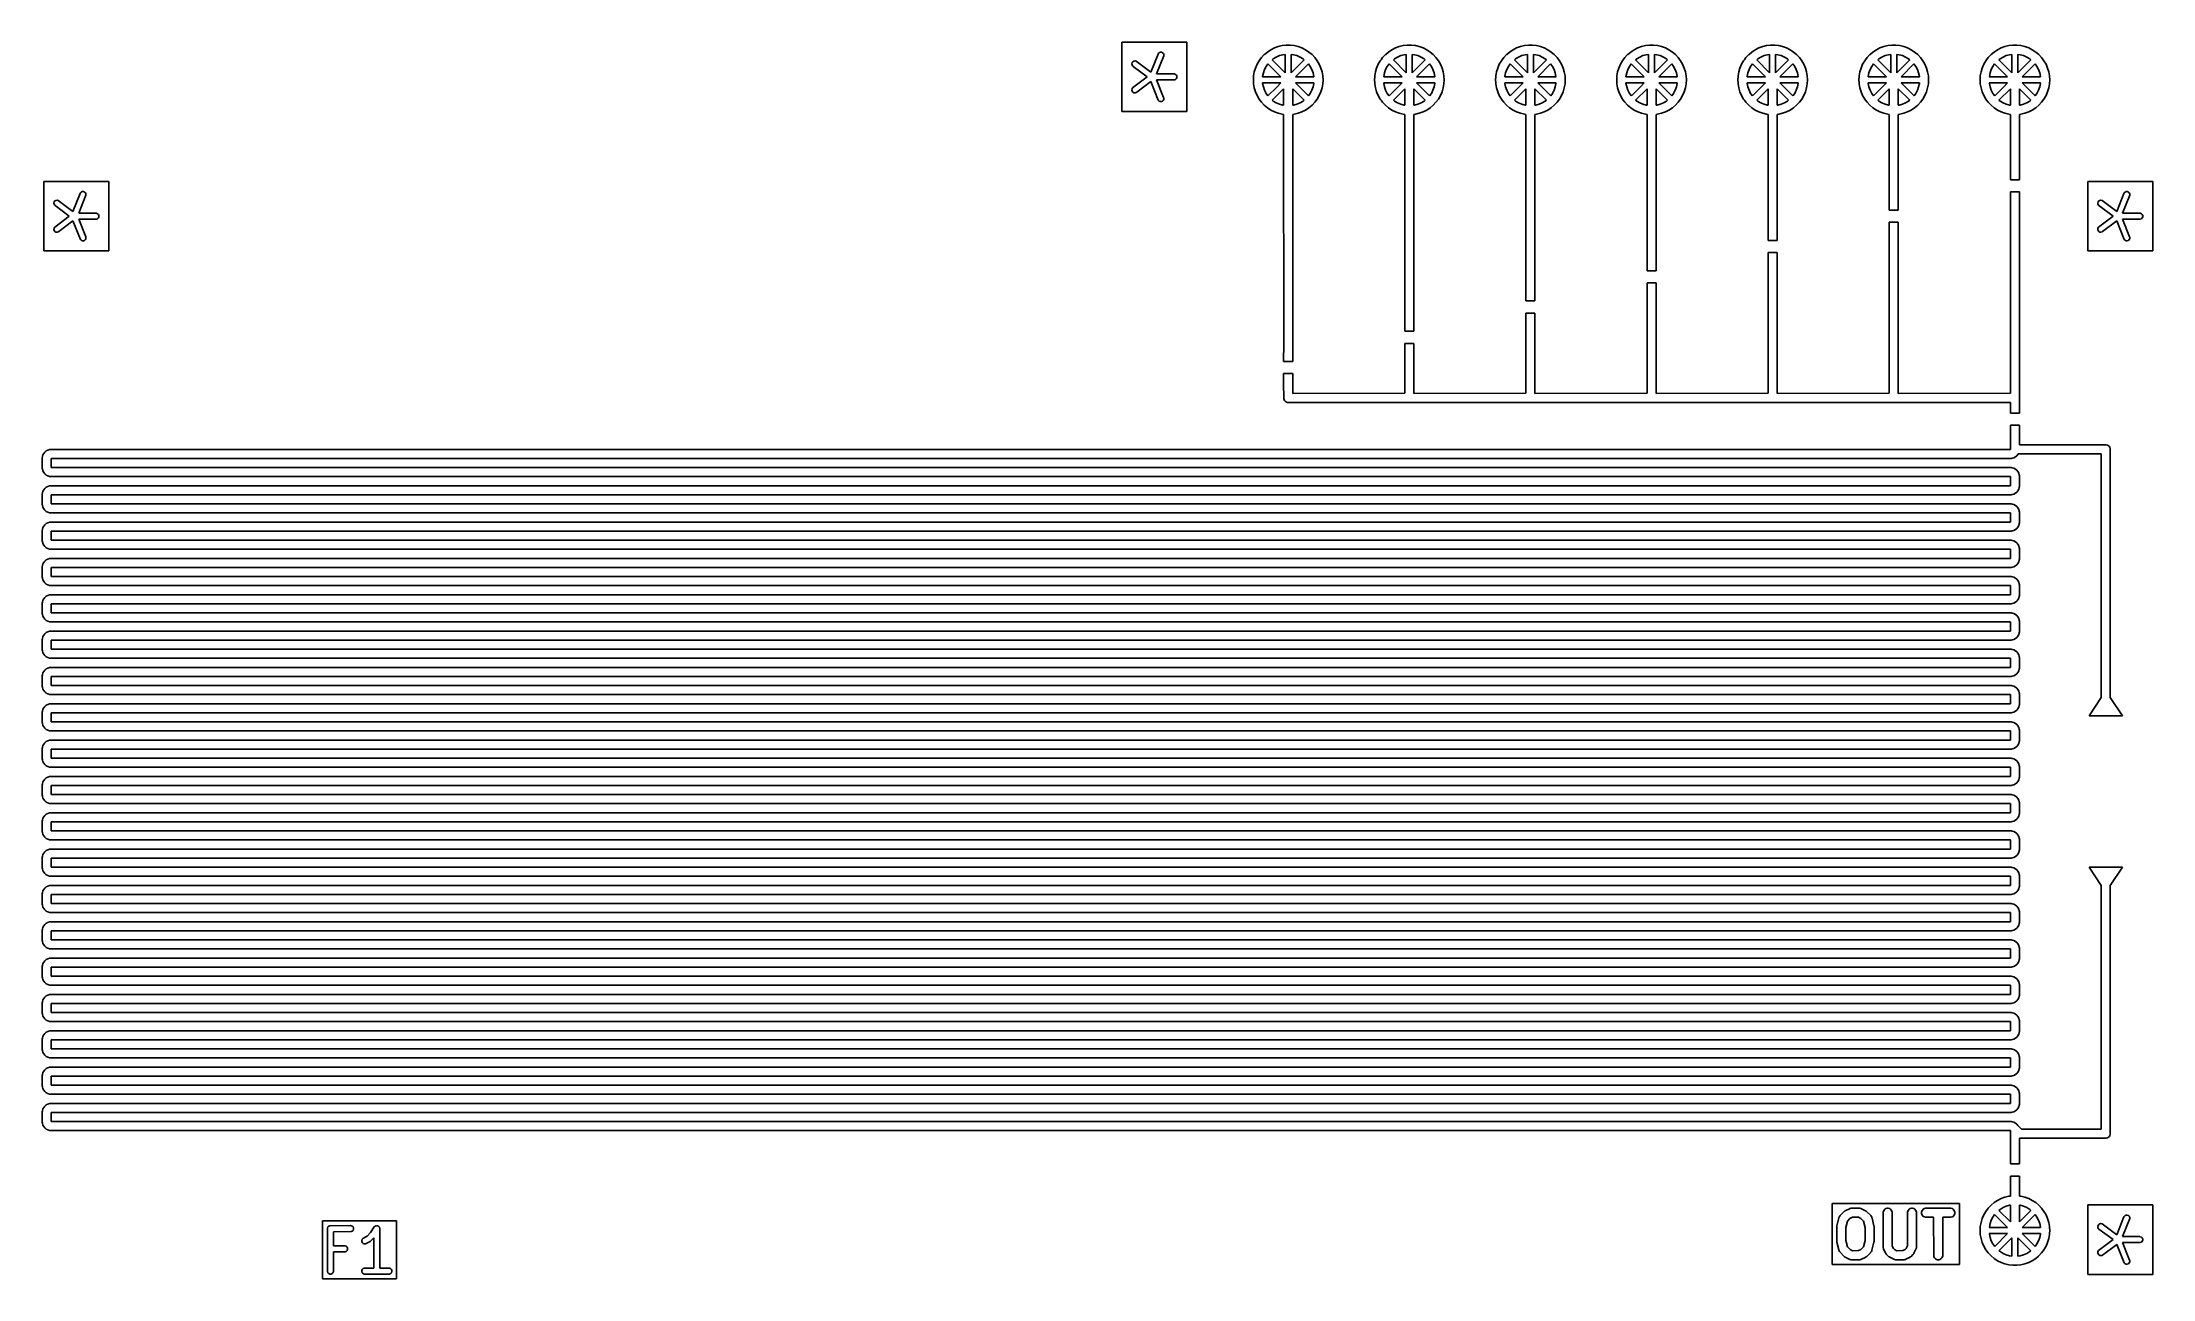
# Model space of a CAD drawing. Extents: x 3.6 to 38.5, y -23.2 to -2.8.
import ezdxf

# ---------------------------------------------------------------- set-up
doc = ezdxf.new("R2010")
doc.units = 0
doc.layers.add('BLACK', color=7, linetype='CONTINUOUS')

msp = doc.modelspace()

# ---------------------------------------------------------------- linework, layer by layer
at = {"layer": 'BLACK', "linetype": 'CONTINUOUS'}
for p, q in [((21.426821, -3.922965), (21.426821, -2.777035)), ((21.426821, -2.777035), (22.501977, -2.777035)), ((22.501977, -2.777035), (22.501977, -3.922965)), ((21.59833, -3.114095), (21.593488, -3.132993)), ((21.593488, -3.132993), (21.596247, -3.152305)), ((21.610036, -3.098487), (21.59833, -3.114095)), ((21.626823, -3.088547), (21.610036, -3.098487)), ((21.646135, -3.085788), (21.626823, -3.088547)), ((21.665033, -3.09063), (21.646135, -3.085788)), ((21.907515, -3.271501), (21.665033, -3.09063)), ((22.025561, -2.974287), (21.907515, -3.271501)), ((22.002491, -3.300743), (22.12114, -3.002012)), ((22.030076, -2.965587), (22.025561, -2.974287)), ((22.043702, -2.951625), (22.030076, -2.965587)), ((22.061633, -2.94394), (22.043702, -2.951625)), ((22.08114, -2.943702), (22.061633, -2.94394)), ((22.099255, -2.950948), (22.08114, -2.943702)), ((22.113217, -2.964574), (22.099255, -2.950948)), ((22.120902, -2.982504), (22.113217, -2.964574)), ((22.12114, -3.002012), (22.120902, -2.982504)), ((23.661161, -3.14194), (23.694595, -3.084032)), ((23.694595, -3.084032), (23.707441, -3.066777)), ((23.707441, -3.066777), (23.734524, -3.030397)), ((23.734524, -3.030397), (23.780411, -2.98176)), ((23.780411, -2.98176), (23.785182, -2.977757)), ((23.785182, -2.977757), (23.831634, -2.938779)), ((23.840788, -3.136495), (23.811023, -3.178661)), ((23.831634, -2.938779), (23.8875, -2.902035)), ((24.055134, -3.350363), (23.840788, -3.136495)), ((23.8875, -2.902035), (23.947254, -2.872026)), ((23.929338, -3.051977), (23.911148, -3.066777)), ((23.911148, -3.066777), (24.125363, -3.280513)), ((23.979016, -3.021767), (23.929338, -3.051977)), ((23.947254, -2.872026), (24.010088, -2.849156)), ((24.032344, -2.998603), (23.979016, -3.021767)), ((24.010088, -2.849156), (24.075152, -2.833736)), ((24.088329, -2.982917), (24.032344, -2.998603)), ((24.075152, -2.833736), (24.141567, -2.825973)), ((24.125075, -2.977867), (24.088329, -2.982917)), ((24.125363, -3.280513), (24.125075, -2.977867)), ((24.141567, -2.825973), (24.208433, -2.825973)), ((24.208433, -2.825973), (24.274848, -2.833736)), ((24.261671, -2.982917), (24.224122, -2.977757)), ((24.224122, -2.977757), (24.22441, -3.280362)), ((24.22441, -3.280362), (24.438116, -3.066178)), ((24.317656, -2.998603), (24.261671, -2.982917)), ((24.274848, -2.833736), (24.339912, -2.849156)), ((24.508659, -3.135711), (24.294487, -3.350363)), ((24.370984, -3.021767), (24.317656, -2.998603)), ((24.339912, -2.849156), (24.402746, -2.872026)), ((24.420662, -3.051977), (24.370984, -3.021767)), ((24.402746, -2.872026), (24.4625, -2.902035)), ((24.438116, -3.066178), (24.420662, -3.051977)), ((24.4625, -2.902035), (24.518366, -2.938779)), ((24.538977, -3.178661), (24.508659, -3.135711)), ((24.518366, -2.938779), (24.569589, -2.98176)), ((24.569589, -2.98176), (24.615476, -3.030397)), ((24.615476, -3.030397), (24.655405, -3.084032)), ((24.655405, -3.084032), (24.688839, -3.14194)), ((25.661161, -3.14194), (25.694595, -3.084032)), ((25.694595, -3.084032), (25.707441, -3.066777)), ((25.707441, -3.066777), (25.734524, -3.030397)), ((25.734524, -3.030397), (25.780411, -2.98176)), ((25.780411, -2.98176), (25.785182, -2.977757)), ((25.785182, -2.977757), (25.831634, -2.938779)), ((25.840788, -3.136495), (25.811023, -3.178661)), ((25.831634, -2.938779), (25.8875, -2.902035)), ((26.055134, -3.350363), (25.840788, -3.136495)), ((25.8875, -2.902035), (25.947254, -2.872026)), ((25.929338, -3.051977), (25.911148, -3.066777)), ((25.911148, -3.066777), (26.125363, -3.280513)), ((25.979016, -3.021767), (25.929338, -3.051977)), ((25.947254, -2.872026), (26.010088, -2.849156)), ((26.032344, -2.998603), (25.979016, -3.021767)), ((26.010088, -2.849156), (26.075152, -2.833736)), ((26.088329, -2.982917), (26.032344, -2.998603)), ((26.075152, -2.833736), (26.141567, -2.825973)), ((26.125075, -2.977867), (26.088329, -2.982917)), ((26.125363, -3.280513), (26.125075, -2.977867)), ((26.141567, -2.825973), (26.208433, -2.825973)), ((26.208433, -2.825973), (26.274848, -2.833736)), ((26.261671, -2.982917), (26.224122, -2.977757)), ((26.224122, -2.977757), (26.22441, -3.280362)), ((26.22441, -3.280362), (26.438116, -3.066178)), ((26.317656, -2.998603), (26.261671, -2.982917)), ((26.274848, -2.833736), (26.339912, -2.849156)), ((26.508659, -3.135711), (26.294487, -3.350363)), ((26.370984, -3.021767), (26.317656, -2.998603)), ((26.339912, -2.849156), (26.402746, -2.872026)), ((26.420662, -3.051977), (26.370984, -3.021767)), ((26.402746, -2.872026), (26.4625, -2.902035)), ((26.438116, -3.066178), (26.420662, -3.051977)), ((26.4625, -2.902035), (26.518366, -2.938779)), ((26.538977, -3.178661), (26.508659, -3.135711)), ((26.518366, -2.938779), (26.569589, -2.98176)), ((26.569589, -2.98176), (26.615476, -3.030397)), ((26.615476, -3.030397), (26.655405, -3.084032)), ((26.655405, -3.084032), (26.688839, -3.14194)), ((27.661161, -3.14194), (27.694595, -3.084032)), ((27.694595, -3.084032), (27.707441, -3.066777)), ((27.707441, -3.066777), (27.734524, -3.030397)), ((27.734524, -3.030397), (27.780411, -2.98176)), ((27.780411, -2.98176), (27.785182, -2.977757)), ((27.785182, -2.977757), (27.831634, -2.938779)), ((27.840788, -3.136495), (27.811023, -3.178661)), ((27.831634, -2.938779), (27.8875, -2.902035)), ((28.055134, -3.350363), (27.840788, -3.136495)), ((27.8875, -2.902035), (27.947254, -2.872026)), ((27.929338, -3.051977), (27.911148, -3.066777)), ((27.911148, -3.066777), (28.125363, -3.280513)), ((27.979016, -3.021767), (27.929338, -3.051977)), ((27.947254, -2.872026), (28.010088, -2.849156)), ((28.032344, -2.998603), (27.979016, -3.021767)), ((28.010088, -2.849156), (28.075152, -2.833736)), ((28.088329, -2.982917), (28.032344, -2.998603)), ((28.075152, -2.833736), (28.141567, -2.825973)), ((28.125075, -2.977867), (28.088329, -2.982917)), ((28.125363, -3.280513), (28.125075, -2.977867)), ((28.141567, -2.825973), (28.208433, -2.825973)), ((28.208433, -2.825973), (28.274848, -2.833736)), ((28.261671, -2.982917), (28.224122, -2.977757)), ((28.224122, -2.977757), (28.22441, -3.280362)), ((28.22441, -3.280362), (28.438116, -3.066178)), ((28.317656, -2.998603), (28.261671, -2.982917)), ((28.274848, -2.833736), (28.339912, -2.849156)), ((28.508659, -3.135711), (28.294487, -3.350363)), ((28.370984, -3.021767), (28.317656, -2.998603)), ((28.339912, -2.849156), (28.402746, -2.872026)), ((28.420662, -3.051977), (28.370984, -3.021767)), ((28.402746, -2.872026), (28.4625, -2.902035)), ((28.438116, -3.066178), (28.420662, -3.051977)), ((28.4625, -2.902035), (28.518366, -2.938779)), ((28.538977, -3.178661), (28.508659, -3.135711)), ((28.518366, -2.938779), (28.569589, -2.98176)), ((28.569589, -2.98176), (28.615476, -3.030397)), ((28.615476, -3.030397), (28.655405, -3.084032)), ((28.655405, -3.084032), (28.688839, -3.14194)), ((29.661161, -3.14194), (29.694595, -3.084032)), ((29.694595, -3.084032), (29.707441, -3.066777)), ((29.707441, -3.066777), (29.734524, -3.030397)), ((29.734524, -3.030397), (29.780411, -2.98176)), ((29.780411, -2.98176), (29.785182, -2.977757)), ((29.785182, -2.977757), (29.831634, -2.938779)), ((29.840788, -3.136495), (29.811023, -3.178661)), ((29.831634, -2.938779), (29.8875, -2.902035)), ((30.055134, -3.350363), (29.840788, -3.136495)), ((29.8875, -2.902035), (29.947254, -2.872026)), ((29.929338, -3.051977), (29.911148, -3.066777)), ((29.911148, -3.066777), (30.125363, -3.280513)), ((29.979016, -3.021767), (29.929338, -3.051977)), ((29.947254, -2.872026), (30.010088, -2.849156)), ((30.032344, -2.998603), (29.979016, -3.021767)), ((30.010088, -2.849156), (30.075152, -2.833736)), ((30.088329, -2.982917), (30.032344, -2.998603)), ((30.075152, -2.833736), (30.141567, -2.825973)), ((30.125075, -2.977867), (30.088329, -2.982917)), ((30.125363, -3.280513), (30.125075, -2.977867)), ((30.141567, -2.825973), (30.208433, -2.825973)), ((30.208433, -2.825973), (30.274848, -2.833736)), ((30.261671, -2.982917), (30.224122, -2.977757)), ((30.224122, -2.977757), (30.22441, -3.280362)), ((30.22441, -3.280362), (30.438116, -3.066178)), ((30.317656, -2.998603), (30.261671, -2.982917)), ((30.274848, -2.833736), (30.339912, -2.849156)), ((30.508659, -3.135711), (30.294487, -3.350363)), ((30.370984, -3.021767), (30.317656, -2.998603)), ((30.339912, -2.849156), (30.402746, -2.872026)), ((30.420662, -3.051977), (30.370984, -3.021767)), ((30.402746, -2.872026), (30.4625, -2.902035)), ((30.438116, -3.066178), (30.420662, -3.051977)), ((30.4625, -2.902035), (30.518366, -2.938779)), ((30.538977, -3.178661), (30.508659, -3.135711)), ((30.518366, -2.938779), (30.569589, -2.98176)), ((30.569589, -2.98176), (30.615476, -3.030397)), ((30.615476, -3.030397), (30.655405, -3.084032)), ((30.655405, -3.084032), (30.688839, -3.14194)), ((31.661161, -3.14194), (31.694595, -3.084032)), ((31.694595, -3.084032), (31.707441, -3.066777)), ((31.707441, -3.066777), (31.734524, -3.030397)), ((31.734524, -3.030397), (31.780411, -2.98176)), ((31.780411, -2.98176), (31.785182, -2.977757)), ((31.785182, -2.977757), (31.831634, -2.938779)), ((31.840788, -3.136495), (31.811023, -3.178661)), ((31.831634, -2.938779), (31.8875, -2.902035)), ((32.055134, -3.350363), (31.840788, -3.136495)), ((31.8875, -2.902035), (31.947254, -2.872026)), ((31.929338, -3.051977), (31.911148, -3.066777)), ((31.911148, -3.066777), (32.125363, -3.280513)), ((31.979016, -3.021767), (31.929338, -3.051977)), ((31.947254, -2.872026), (32.010088, -2.849156)), ((32.032344, -2.998603), (31.979016, -3.021767)), ((32.010088, -2.849156), (32.075152, -2.833736)), ((32.088329, -2.982917), (32.032344, -2.998603)), ((32.075152, -2.833736), (32.141567, -2.825973)), ((32.125075, -2.977867), (32.088329, -2.982917)), ((32.125363, -3.280513), (32.125075, -2.977867)), ((32.141567, -2.825973), (32.208433, -2.825973)), ((32.208433, -2.825973), (32.274848, -2.833736)), ((32.261671, -2.982917), (32.224122, -2.977757)), ((32.224122, -2.977757), (32.22441, -3.280362)), ((32.22441, -3.280362), (32.438116, -3.066178)), ((32.317656, -2.998603), (32.261671, -2.982917)), ((32.274848, -2.833736), (32.339912, -2.849156)), ((32.508659, -3.135711), (32.294487, -3.350363)), ((32.370984, -3.021767), (32.317656, -2.998603)), ((32.339912, -2.849156), (32.402746, -2.872026)), ((32.420662, -3.051977), (32.370984, -3.021767)), ((32.402746, -2.872026), (32.4625, -2.902035)), ((32.438116, -3.066178), (32.420662, -3.051977)), ((32.4625, -2.902035), (32.518366, -2.938779)), ((32.538977, -3.178661), (32.508659, -3.135711)), ((32.518366, -2.938779), (32.569589, -2.98176)), ((32.569589, -2.98176), (32.615476, -3.030397)), ((32.615476, -3.030397), (32.655405, -3.084032)), ((32.655405, -3.084032), (32.688839, -3.14194)), ((33.661161, -3.14194), (33.694595, -3.084032)), ((33.694595, -3.084032), (33.707441, -3.066777)), ((33.707441, -3.066777), (33.734524, -3.030397)), ((33.734524, -3.030397), (33.780411, -2.98176)), ((33.780411, -2.98176), (33.785182, -2.977757)), ((33.785182, -2.977757), (33.831634, -2.938779)), ((33.840788, -3.136495), (33.811023, -3.178661)), ((33.831634, -2.938779), (33.8875, -2.902035)), ((34.055134, -3.350363), (33.840788, -3.136495)), ((33.8875, -2.902035), (33.947254, -2.872026)), ((33.929338, -3.051977), (33.911148, -3.066777)), ((33.911148, -3.066777), (34.125363, -3.280513)), ((33.979016, -3.021767), (33.929338, -3.051977)), ((33.947254, -2.872026), (34.010088, -2.849156)), ((34.032344, -2.998603), (33.979016, -3.021767)), ((34.010088, -2.849156), (34.075152, -2.833736)), ((34.088329, -2.982917), (34.032344, -2.998603)), ((34.075152, -2.833736), (34.141567, -2.825973)), ((34.125075, -2.977867), (34.088329, -2.982917)), ((34.125363, -3.280513), (34.125075, -2.977867)), ((34.141567, -2.825973), (34.208433, -2.825973)), ((34.208433, -2.825973), (34.274848, -2.833736)), ((34.261671, -2.982917), (34.224122, -2.977757)), ((34.224122, -2.977757), (34.22441, -3.280362)), ((34.22441, -3.280362), (34.438116, -3.066178)), ((34.317656, -2.998603), (34.261671, -2.982917)), ((34.274848, -2.833736), (34.339912, -2.849156)), ((34.508659, -3.135711), (34.294487, -3.350363)), ((34.370984, -3.021767), (34.317656, -2.998603)), ((34.339912, -2.849156), (34.402746, -2.872026)), ((34.420662, -3.051977), (34.370984, -3.021767)), ((34.402746, -2.872026), (34.4625, -2.902035)), ((34.438116, -3.066178), (34.420662, -3.051977)), ((34.4625, -2.902035), (34.518366, -2.938779)), ((34.538977, -3.178661), (34.508659, -3.135711)), ((34.518366, -2.938779), (34.569589, -2.98176)), ((34.569589, -2.98176), (34.615476, -3.030397)), ((34.615476, -3.030397), (34.655405, -3.084032)), ((34.655405, -3.084032), (34.688839, -3.14194)), ((35.661161, -3.14194), (35.694595, -3.084032)), ((35.694595, -3.084032), (35.707441, -3.066777)), ((35.707441, -3.066777), (35.734524, -3.030397)), ((35.734524, -3.030397), (35.780411, -2.98176)), ((35.780411, -2.98176), (35.785182, -2.977757)), ((35.785182, -2.977757), (35.831634, -2.938779)), ((35.840788, -3.136495), (35.811023, -3.178661)), ((35.831634, -2.938779), (35.8875, -2.902035)), ((36.055134, -3.350363), (35.840788, -3.136495)), ((35.8875, -2.902035), (35.947254, -2.872026)), ((35.929338, -3.051977), (35.911148, -3.066777)), ((35.911148, -3.066777), (36.125363, -3.280513)), ((35.979016, -3.021767), (35.929338, -3.051977)), ((35.947254, -2.872026), (36.010088, -2.849156)), ((36.032344, -2.998603), (35.979016, -3.021767)), ((36.010088, -2.849156), (36.075152, -2.833736)), ((36.088329, -2.982917), (36.032344, -2.998603)), ((36.075152, -2.833736), (36.141567, -2.825973)), ((36.125075, -2.977867), (36.088329, -2.982917)), ((36.125363, -3.280513), (36.125075, -2.977867)), ((36.141567, -2.825973), (36.208433, -2.825973)), ((36.208433, -2.825973), (36.274848, -2.833736)), ((36.261671, -2.982917), (36.224122, -2.977757)), ((36.224122, -2.977757), (36.22441, -3.280362)), ((36.22441, -3.280362), (36.438116, -3.066178)), ((36.317656, -2.998603), (36.261671, -2.982917)), ((36.274848, -2.833736), (36.339912, -2.849156)), ((36.508659, -3.135711), (36.294487, -3.350363)), ((36.370984, -3.021767), (36.317656, -2.998603)), ((36.339912, -2.849156), (36.402746, -2.872026)), ((36.420662, -3.051977), (36.370984, -3.021767)), ((36.402746, -2.872026), (36.4625, -2.902035)), ((36.438116, -3.066178), (36.420662, -3.051977)), ((36.4625, -2.902035), (36.518366, -2.938779)), ((36.538977, -3.178661), (36.508659, -3.135711)), ((36.518366, -2.938779), (36.569589, -2.98176)), ((36.569589, -2.98176), (36.615476, -3.030397)), ((36.615476, -3.030397), (36.655405, -3.084032)), ((36.655405, -3.084032), (36.688839, -3.14194)), ((21.596247, -3.152305), (21.606187, -3.169092)), ((21.606187, -3.169092), (21.613414, -3.175714)), ((21.846573, -3.349631), (21.606187, -3.530908)), ((21.613414, -3.175714), (21.846573, -3.349631)), ((21.673414, -3.604286), (21.906769, -3.428312)), ((21.906769, -3.428312), (22.030076, -3.734413)), ((22.002086, -3.399808), (22.296026, -3.399039)), ((22.118409, -3.688574), (22.002086, -3.399808)), ((22.286271, -3.3), (22.002491, -3.300743)), ((22.296026, -3.300961), (22.286271, -3.3)), ((22.31405, -3.308427), (22.296026, -3.300961)), ((22.296026, -3.399039), (22.31405, -3.391573)), ((22.327844, -3.322221), (22.31405, -3.308427)), ((22.31405, -3.391573), (22.327844, -3.377779)), ((22.33531, -3.340245), (22.327844, -3.322221)), ((22.327844, -3.377779), (22.33531, -3.359755)), ((22.33531, -3.359755), (22.33531, -3.340245)), ((23.6, -3.4), (23.602861, -3.350879)), ((23.602878, -3.44941), (23.6, -3.4)), ((23.602861, -3.350879), (23.603888, -3.333247)), ((23.602908, -3.449926), (23.602878, -3.44941)), ((23.603888, -3.466753), (23.602908, -3.449926)), ((23.603888, -3.333247), (23.615499, -3.267396)), ((23.615499, -3.532604), (23.603888, -3.466753)), ((23.615499, -3.267396), (23.634677, -3.203338)), ((23.634677, -3.203338), (23.661161, -3.14194)), ((23.752975, -3.341994), (23.752368, -3.350879)), ((23.752368, -3.350879), (24.055362, -3.35059)), ((24.055513, -3.449637), (23.752423, -3.449926)), ((23.752423, -3.449926), (23.752975, -3.458006)), ((23.764804, -3.285068), (23.752975, -3.341994)), ((23.752975, -3.458006), (23.764804, -3.514932)), ((23.784274, -3.230284), (23.764804, -3.285068)), ((23.811023, -3.178661), (23.784274, -3.230284)), ((23.985819, -3.519487), (24.055513, -3.449637)), ((24.055362, -3.35059), (24.055134, -3.350363)), ((24.294487, -3.350363), (24.597577, -3.350074)), ((24.597632, -3.449121), (24.294638, -3.44941)), ((24.294638, -3.44941), (24.509212, -3.663505)), ((24.565726, -3.230284), (24.538977, -3.178661)), ((24.585196, -3.285068), (24.565726, -3.230284)), ((24.597025, -3.341994), (24.585196, -3.285068)), ((24.585196, -3.514932), (24.597025, -3.458006)), ((24.597577, -3.350074), (24.597025, -3.341994)), ((24.597025, -3.458006), (24.597632, -3.449121)), ((24.688839, -3.14194), (24.715323, -3.203338)), ((24.715323, -3.203338), (24.734501, -3.267396)), ((24.734501, -3.267396), (24.746112, -3.333247)), ((24.746112, -3.466753), (24.734501, -3.532604)), ((24.746112, -3.333247), (24.75, -3.4)), ((24.75, -3.4), (24.746112, -3.466753)), ((25.6, -3.4), (25.602861, -3.350879)), ((25.602878, -3.44941), (25.6, -3.4)), ((25.602861, -3.350879), (25.603888, -3.333247)), ((25.602908, -3.449926), (25.602878, -3.44941)), ((25.603888, -3.466753), (25.602908, -3.449926)), ((25.603888, -3.333247), (25.615499, -3.267396)), ((25.615499, -3.532604), (25.603888, -3.466753)), ((25.615499, -3.267396), (25.634677, -3.203338)), ((25.634677, -3.203338), (25.661161, -3.14194)), ((25.752975, -3.341994), (25.752368, -3.350879)), ((25.752368, -3.350879), (26.055362, -3.35059)), ((26.055513, -3.449637), (25.752423, -3.449926)), ((25.752423, -3.449926), (25.752975, -3.458006)), ((25.764804, -3.285068), (25.752975, -3.341994)), ((25.752975, -3.458006), (25.764804, -3.514932)), ((25.784274, -3.230284), (25.764804, -3.285068)), ((25.811023, -3.178661), (25.784274, -3.230284)), ((25.985819, -3.519487), (26.055513, -3.449637)), ((26.055362, -3.35059), (26.055134, -3.350363)), ((26.294487, -3.350363), (26.597577, -3.350074)), ((26.597632, -3.449121), (26.294638, -3.44941)), ((26.294638, -3.44941), (26.509212, -3.663505)), ((26.565726, -3.230284), (26.538977, -3.178661)), ((26.585196, -3.285068), (26.565726, -3.230284)), ((26.597025, -3.341994), (26.585196, -3.285068)), ((26.585196, -3.514932), (26.597025, -3.458006)), ((26.597577, -3.350074), (26.597025, -3.341994)), ((26.597025, -3.458006), (26.597632, -3.449121)), ((26.688839, -3.14194), (26.715323, -3.203338)), ((26.715323, -3.203338), (26.734501, -3.267396)), ((26.734501, -3.267396), (26.746112, -3.333247)), ((26.746112, -3.466753), (26.734501, -3.532604)), ((26.746112, -3.333247), (26.75, -3.4)), ((26.75, -3.4), (26.746112, -3.466753)), ((27.6, -3.4), (27.602861, -3.350879)), ((27.602878, -3.44941), (27.6, -3.4)), ((27.602861, -3.350879), (27.603888, -3.333247)), ((27.602908, -3.449926), (27.602878, -3.44941)), ((27.603888, -3.466753), (27.602908, -3.449926)), ((27.603888, -3.333247), (27.615499, -3.267396)), ((27.615499, -3.532604), (27.603888, -3.466753)), ((27.615499, -3.267396), (27.634677, -3.203338)), ((27.634677, -3.203338), (27.661161, -3.14194)), ((27.752975, -3.341994), (27.752368, -3.350879)), ((27.752368, -3.350879), (28.055362, -3.35059)), ((28.055513, -3.449637), (27.752423, -3.449926)), ((27.752423, -3.449926), (27.752975, -3.458006)), ((27.764804, -3.285068), (27.752975, -3.341994)), ((27.752975, -3.458006), (27.764804, -3.514932)), ((27.784274, -3.230284), (27.764804, -3.285068)), ((27.811023, -3.178661), (27.784274, -3.230284)), ((27.985819, -3.519487), (28.055513, -3.449637)), ((28.055362, -3.35059), (28.055134, -3.350363)), ((28.294487, -3.350363), (28.597577, -3.350074)), ((28.597632, -3.449121), (28.294638, -3.44941)), ((28.294638, -3.44941), (28.509212, -3.663505)), ((28.565726, -3.230284), (28.538977, -3.178661)), ((28.585196, -3.285068), (28.565726, -3.230284)), ((28.597025, -3.341994), (28.585196, -3.285068)), ((28.585196, -3.514932), (28.597025, -3.458006)), ((28.597577, -3.350074), (28.597025, -3.341994)), ((28.597025, -3.458006), (28.597632, -3.449121)), ((28.688839, -3.14194), (28.715323, -3.203338)), ((28.715323, -3.203338), (28.734501, -3.267396)), ((28.734501, -3.267396), (28.746112, -3.333247)), ((28.746112, -3.466753), (28.734501, -3.532604)), ((28.746112, -3.333247), (28.75, -3.4)), ((28.75, -3.4), (28.746112, -3.466753)), ((29.6, -3.4), (29.602861, -3.350879)), ((29.602878, -3.44941), (29.6, -3.4)), ((29.602861, -3.350879), (29.603888, -3.333247)), ((29.602908, -3.449926), (29.602878, -3.44941)), ((29.603888, -3.466753), (29.602908, -3.449926)), ((29.603888, -3.333247), (29.615499, -3.267396)), ((29.615499, -3.532604), (29.603888, -3.466753)), ((29.615499, -3.267396), (29.634677, -3.203338)), ((29.634677, -3.203338), (29.661161, -3.14194)), ((29.752975, -3.341994), (29.752368, -3.350879)), ((29.752368, -3.350879), (30.055362, -3.35059)), ((30.055513, -3.449637), (29.752423, -3.449926)), ((29.752423, -3.449926), (29.752975, -3.458006)), ((29.764804, -3.285068), (29.752975, -3.341994)), ((29.752975, -3.458006), (29.764804, -3.514932)), ((29.784274, -3.230284), (29.764804, -3.285068)), ((29.811023, -3.178661), (29.784274, -3.230284)), ((29.985819, -3.519487), (30.055513, -3.449637)), ((30.055362, -3.35059), (30.055134, -3.350363)), ((30.294487, -3.350363), (30.597577, -3.350074)), ((30.597632, -3.449121), (30.294638, -3.44941)), ((30.294638, -3.44941), (30.509212, -3.663505)), ((30.565726, -3.230284), (30.538977, -3.178661)), ((30.585196, -3.285068), (30.565726, -3.230284)), ((30.597025, -3.341994), (30.585196, -3.285068)), ((30.585196, -3.514932), (30.597025, -3.458006)), ((30.597577, -3.350074), (30.597025, -3.341994)), ((30.597025, -3.458006), (30.597632, -3.449121)), ((30.688839, -3.14194), (30.715323, -3.203338)), ((30.715323, -3.203338), (30.734501, -3.267396)), ((30.734501, -3.267396), (30.746112, -3.333247)), ((30.746112, -3.466753), (30.734501, -3.532604)), ((30.746112, -3.333247), (30.75, -3.4)), ((30.75, -3.4), (30.746112, -3.466753)), ((31.6, -3.4), (31.602861, -3.350879)), ((31.602878, -3.44941), (31.6, -3.4)), ((31.602861, -3.350879), (31.603888, -3.333247)), ((31.602908, -3.449926), (31.602878, -3.44941)), ((31.603888, -3.466753), (31.602908, -3.449926)), ((31.603888, -3.333247), (31.615499, -3.267396)), ((31.615499, -3.532604), (31.603888, -3.466753)), ((31.615499, -3.267396), (31.634677, -3.203338)), ((31.634677, -3.203338), (31.661161, -3.14194)), ((31.752975, -3.341994), (31.752368, -3.350879)), ((31.752368, -3.350879), (32.055362, -3.35059)), ((32.055513, -3.449637), (31.752423, -3.449926)), ((31.752423, -3.449926), (31.752975, -3.458006)), ((31.764804, -3.285068), (31.752975, -3.341994)), ((31.752975, -3.458006), (31.764804, -3.514932)), ((31.784274, -3.230284), (31.764804, -3.285068)), ((31.811023, -3.178661), (31.784274, -3.230284)), ((31.985819, -3.519487), (32.055513, -3.449637)), ((32.055362, -3.35059), (32.055134, -3.350363)), ((32.294487, -3.350363), (32.597577, -3.350074)), ((32.597632, -3.449121), (32.294638, -3.44941)), ((32.294638, -3.44941), (32.509212, -3.663505)), ((32.565726, -3.230284), (32.538977, -3.178661)), ((32.585196, -3.285068), (32.565726, -3.230284)), ((32.597025, -3.341994), (32.585196, -3.285068)), ((32.585196, -3.514932), (32.597025, -3.458006)), ((32.597577, -3.350074), (32.597025, -3.341994)), ((32.597025, -3.458006), (32.597632, -3.449121)), ((32.688839, -3.14194), (32.715323, -3.203338)), ((32.715323, -3.203338), (32.734501, -3.267396)), ((32.734501, -3.267396), (32.746112, -3.333247)), ((32.746112, -3.466753), (32.734501, -3.532604)), ((32.746112, -3.333247), (32.75, -3.4)), ((32.75, -3.4), (32.746112, -3.466753)), ((33.6, -3.4), (33.602861, -3.350879)), ((33.602878, -3.44941), (33.6, -3.4)), ((33.602861, -3.350879), (33.603888, -3.333247)), ((33.602908, -3.449926), (33.602878, -3.44941)), ((33.603888, -3.466753), (33.602908, -3.449926)), ((33.603888, -3.333247), (33.615499, -3.267396)), ((33.615499, -3.532604), (33.603888, -3.466753)), ((33.615499, -3.267396), (33.634677, -3.203338)), ((33.634677, -3.203338), (33.661161, -3.14194)), ((33.752975, -3.341994), (33.752368, -3.350879)), ((33.752368, -3.350879), (34.055362, -3.35059)), ((34.055513, -3.449637), (33.752423, -3.449926)), ((33.752423, -3.449926), (33.752975, -3.458006)), ((33.764804, -3.285068), (33.752975, -3.341994)), ((33.752975, -3.458006), (33.764804, -3.514932)), ((33.784274, -3.230284), (33.764804, -3.285068)), ((33.811023, -3.178661), (33.784274, -3.230284)), ((33.985819, -3.519487), (34.055513, -3.449637)), ((34.055362, -3.35059), (34.055134, -3.350363)), ((34.294487, -3.350363), (34.597577, -3.350074)), ((34.597632, -3.449121), (34.294638, -3.44941)), ((34.294638, -3.44941), (34.509212, -3.663505)), ((34.565726, -3.230284), (34.538977, -3.178661)), ((34.585196, -3.285068), (34.565726, -3.230284)), ((34.597025, -3.341994), (34.585196, -3.285068)), ((34.585196, -3.514932), (34.597025, -3.458006)), ((34.597577, -3.350074), (34.597025, -3.341994)), ((34.597025, -3.458006), (34.597632, -3.449121)), ((34.688839, -3.14194), (34.715323, -3.203338)), ((34.715323, -3.203338), (34.734501, -3.267396)), ((34.734501, -3.267396), (34.746112, -3.333247)), ((34.746112, -3.466753), (34.734501, -3.532604)), ((34.746112, -3.333247), (34.75, -3.4)), ((34.75, -3.4), (34.746112, -3.466753)), ((35.6, -3.4), (35.602861, -3.350879)), ((35.602878, -3.44941), (35.6, -3.4)), ((35.602861, -3.350879), (35.603888, -3.333247)), ((35.602908, -3.449926), (35.602878, -3.44941)), ((35.603888, -3.466753), (35.602908, -3.449926)), ((35.603888, -3.333247), (35.615499, -3.267396)), ((35.615499, -3.532604), (35.603888, -3.466753)), ((35.615499, -3.267396), (35.634677, -3.203338)), ((35.634677, -3.203338), (35.661161, -3.14194)), ((35.752975, -3.341994), (35.752368, -3.350879)), ((35.752368, -3.350879), (36.055362, -3.35059)), ((36.055513, -3.449637), (35.752423, -3.449926)), ((35.752423, -3.449926), (35.752975, -3.458006)), ((35.764804, -3.285068), (35.752975, -3.341994)), ((35.752975, -3.458006), (35.764804, -3.514932)), ((35.784274, -3.230284), (35.764804, -3.285068)), ((35.811023, -3.178661), (35.784274, -3.230284)), ((35.985819, -3.519487), (36.055513, -3.449637)), ((36.055362, -3.35059), (36.055134, -3.350363)), ((36.294487, -3.350363), (36.597577, -3.350074)), ((36.597632, -3.449121), (36.294638, -3.44941)), ((36.294638, -3.44941), (36.509212, -3.663505)), ((36.565726, -3.230284), (36.538977, -3.178661)), ((36.585196, -3.285068), (36.565726, -3.230284)), ((36.597025, -3.341994), (36.585196, -3.285068)), ((36.585196, -3.514932), (36.597025, -3.458006)), ((36.597577, -3.350074), (36.597025, -3.341994)), ((36.597025, -3.458006), (36.597632, -3.449121)), ((36.688839, -3.14194), (36.715323, -3.203338)), ((36.715323, -3.203338), (36.734501, -3.267396)), ((36.734501, -3.267396), (36.746112, -3.333247)), ((36.746112, -3.466753), (36.734501, -3.532604)), ((36.746112, -3.333247), (36.75, -3.4)), ((36.75, -3.4), (36.746112, -3.466753)), ((21.596247, -3.547695), (21.593488, -3.567007)), ((21.593488, -3.567007), (21.59833, -3.585905)), ((21.606187, -3.530908), (21.596247, -3.547695)), ((21.59833, -3.585905), (21.610036, -3.601513)), ((21.610036, -3.601513), (21.626823, -3.611453)), ((21.626823, -3.611453), (21.646135, -3.614212)), ((21.646135, -3.614212), (21.665033, -3.60937)), ((21.665033, -3.60937), (21.673414, -3.604286)), ((22.030076, -3.734413), (22.043702, -3.748375)), ((22.043702, -3.748375), (22.061633, -3.75606)), ((22.061633, -3.75606), (22.08114, -3.756298)), ((22.08114, -3.756298), (22.099255, -3.749052)), ((22.099255, -3.749052), (22.113217, -3.735426)), ((22.113217, -3.735426), (22.120902, -3.717496)), ((22.12114, -3.697988), (22.118409, -3.688574)), ((22.120902, -3.717496), (22.12114, -3.697988)), ((23.634677, -3.596662), (23.615499, -3.532604)), ((23.661161, -3.65806), (23.634677, -3.596662)), ((23.694595, -3.715968), (23.661161, -3.65806)), ((23.707887, -3.733822), (23.694595, -3.715968)), ((23.734524, -3.769603), (23.707887, -3.733822)), ((23.780411, -3.81824), (23.734524, -3.769603)), ((23.764804, -3.514932), (23.784274, -3.569716)), ((23.831634, -3.861221), (23.780411, -3.81824)), ((23.784274, -3.569716), (23.811023, -3.621339)), ((23.811023, -3.621339), (23.841341, -3.664289)), ((23.841341, -3.664289), (23.985819, -3.519487)), ((24.10002, -3.545264), (23.911884, -3.733822)), ((23.911884, -3.733822), (23.929338, -3.748023)), ((23.929338, -3.748023), (23.979016, -3.778233)), ((23.979016, -3.778233), (24.032344, -3.801397)), ((24.032344, -3.801397), (24.088329, -3.817083)), ((24.088329, -3.817083), (24.100058, -3.818694)), ((24.100058, -3.818694), (24.10002, -3.545264)), ((24.438852, -3.733223), (24.249379, -3.544174)), ((24.249379, -3.544174), (24.249418, -3.818766)), ((24.249418, -3.818766), (24.261671, -3.817083)), ((24.261671, -3.817083), (24.317656, -3.801397)), ((24.317656, -3.801397), (24.370984, -3.778233)), ((24.370984, -3.778233), (24.420662, -3.748023)), ((24.420662, -3.748023), (24.438852, -3.733223)), ((24.509212, -3.663505), (24.538977, -3.621339)), ((24.569589, -3.81824), (24.518366, -3.861221)), ((24.538977, -3.621339), (24.565726, -3.569716)), ((24.565726, -3.569716), (24.585196, -3.514932)), ((24.615476, -3.769603), (24.569589, -3.81824)), ((24.655405, -3.715968), (24.615476, -3.769603)), ((24.688839, -3.65806), (24.655405, -3.715968)), ((24.715323, -3.596662), (24.688839, -3.65806)), ((24.734501, -3.532604), (24.715323, -3.596662)), ((25.634677, -3.596662), (25.615499, -3.532604)), ((25.661161, -3.65806), (25.634677, -3.596662)), ((25.694595, -3.715968), (25.661161, -3.65806)), ((25.707887, -3.733822), (25.694595, -3.715968)), ((25.734524, -3.769603), (25.707887, -3.733822)), ((25.780411, -3.81824), (25.734524, -3.769603)), ((25.764804, -3.514932), (25.784274, -3.569716)), ((25.831634, -3.861221), (25.780411, -3.81824)), ((25.784274, -3.569716), (25.811023, -3.621339)), ((25.811023, -3.621339), (25.841341, -3.664289)), ((25.841341, -3.664289), (25.985819, -3.519487)), ((26.100022, -3.545262), (25.911884, -3.733822)), ((25.911884, -3.733822), (25.929338, -3.748023)), ((25.929338, -3.748023), (25.979016, -3.778233)), ((25.979016, -3.778233), (26.032344, -3.801397)), ((26.032344, -3.801397), (26.088329, -3.817083)), ((26.088329, -3.817083), (26.100065, -3.818695)), ((26.100065, -3.818695), (26.100022, -3.545262)), ((26.438852, -3.733223), (26.249382, -3.544176)), ((26.249382, -3.544176), (26.249425, -3.818765)), ((26.249425, -3.818765), (26.261671, -3.817083)), ((26.261671, -3.817083), (26.317656, -3.801397)), ((26.317656, -3.801397), (26.370984, -3.778233)), ((26.370984, -3.778233), (26.420662, -3.748023)), ((26.420662, -3.748023), (26.438852, -3.733223)), ((26.509212, -3.663505), (26.538977, -3.621339)), ((26.569589, -3.81824), (26.518366, -3.861221)), ((26.538977, -3.621339), (26.565726, -3.569716)), ((26.565726, -3.569716), (26.585196, -3.514932)), ((26.615476, -3.769603), (26.569589, -3.81824)), ((26.655405, -3.715968), (26.615476, -3.769603)), ((26.688839, -3.65806), (26.655405, -3.715968)), ((26.715323, -3.596662), (26.688839, -3.65806)), ((26.734501, -3.532604), (26.715323, -3.596662)), ((27.634677, -3.596662), (27.615499, -3.532604)), ((27.661161, -3.65806), (27.634677, -3.596662)), ((27.694595, -3.715968), (27.661161, -3.65806)), ((27.707887, -3.733822), (27.694595, -3.715968)), ((27.734524, -3.769603), (27.707887, -3.733822)), ((27.780411, -3.81824), (27.734524, -3.769603)), ((27.764804, -3.514932), (27.784274, -3.569716)), ((27.831634, -3.861221), (27.780411, -3.81824)), ((27.784274, -3.569716), (27.811023, -3.621339)), ((27.811023, -3.621339), (27.841341, -3.664289)), ((27.841341, -3.664289), (27.985819, -3.519487)), ((28.100026, -3.545259), (27.911884, -3.733822)), ((27.911884, -3.733822), (27.929338, -3.748023)), ((27.929338, -3.748023), (27.979016, -3.778233)), ((27.979016, -3.778233), (28.032344, -3.801397)), ((28.032344, -3.801397), (28.088329, -3.817083)), ((28.088329, -3.817083), (28.100074, -3.818697)), ((28.100074, -3.818697), (28.100026, -3.545259)), ((28.438852, -3.733223), (28.249385, -3.54418)), ((28.249385, -3.54418), (28.249434, -3.818764)), ((28.249434, -3.818764), (28.261671, -3.817083)), ((28.261671, -3.817083), (28.317656, -3.801397)), ((28.317656, -3.801397), (28.370984, -3.778233)), ((28.370984, -3.778233), (28.420662, -3.748023)), ((28.420662, -3.748023), (28.438852, -3.733223)), ((28.509212, -3.663505), (28.538977, -3.621339)), ((28.569589, -3.81824), (28.518366, -3.861221)), ((28.538977, -3.621339), (28.565726, -3.569716)), ((28.565726, -3.569716), (28.585196, -3.514932)), ((28.615476, -3.769603), (28.569589, -3.81824)), ((28.655405, -3.715968), (28.615476, -3.769603)), ((28.688839, -3.65806), (28.655405, -3.715968)), ((28.715323, -3.596662), (28.688839, -3.65806)), ((28.734501, -3.532604), (28.715323, -3.596662)), ((29.634677, -3.596662), (29.615499, -3.532604)), ((29.661161, -3.65806), (29.634677, -3.596662)), ((29.694595, -3.715968), (29.661161, -3.65806)), ((29.707887, -3.733822), (29.694595, -3.715968)), ((29.734524, -3.769603), (29.707887, -3.733822)), ((29.780411, -3.81824), (29.734524, -3.769603)), ((29.764804, -3.514932), (29.784274, -3.569716)), ((29.831634, -3.861221), (29.780411, -3.81824)), ((29.784274, -3.569716), (29.811023, -3.621339)), ((29.811023, -3.621339), (29.841341, -3.664289)), ((29.841341, -3.664289), (29.985819, -3.519487)), ((30.10003, -3.545254), (29.911884, -3.733822)), ((29.911884, -3.733822), (29.929338, -3.748023)), ((29.929338, -3.748023), (29.979016, -3.778233)), ((29.979016, -3.778233), (30.032344, -3.801397)), ((30.032344, -3.801397), (30.088329, -3.817083)), ((30.088329, -3.817083), (30.100087, -3.818698)), ((30.100087, -3.818698), (30.10003, -3.545254)), ((30.438852, -3.733223), (30.24939, -3.544184)), ((30.24939, -3.544184), (30.249447, -3.818762)), ((30.249447, -3.818762), (30.261671, -3.817083)), ((30.261671, -3.817083), (30.317656, -3.801397)), ((30.317656, -3.801397), (30.370984, -3.778233)), ((30.370984, -3.778233), (30.420662, -3.748023)), ((30.420662, -3.748023), (30.438852, -3.733223)), ((30.509212, -3.663505), (30.538977, -3.621339)), ((30.569589, -3.81824), (30.518366, -3.861221)), ((30.538977, -3.621339), (30.565726, -3.569716)), ((30.565726, -3.569716), (30.585196, -3.514932)), ((30.615476, -3.769603), (30.569589, -3.81824)), ((30.655405, -3.715968), (30.615476, -3.769603)), ((30.688839, -3.65806), (30.655405, -3.715968)), ((30.715323, -3.596662), (30.688839, -3.65806)), ((30.734501, -3.532604), (30.715323, -3.596662)), ((31.634677, -3.596662), (31.615499, -3.532604)), ((31.661161, -3.65806), (31.634677, -3.596662)), ((31.694595, -3.715968), (31.661161, -3.65806)), ((31.707887, -3.733822), (31.694595, -3.715968)), ((31.734524, -3.769603), (31.707887, -3.733822)), ((31.780411, -3.81824), (31.734524, -3.769603)), ((31.764804, -3.514932), (31.784274, -3.569716)), ((31.831634, -3.861221), (31.780411, -3.81824)), ((31.784274, -3.569716), (31.811023, -3.621339)), ((31.811023, -3.621339), (31.841341, -3.664289)), ((31.841341, -3.664289), (31.985819, -3.519487)), ((32.100036, -3.545249), (31.911884, -3.733822)), ((31.911884, -3.733822), (31.929338, -3.748023)), ((31.929338, -3.748023), (31.979016, -3.778233)), ((31.979016, -3.778233), (32.032344, -3.801397)), ((32.032344, -3.801397), (32.088329, -3.817083)), ((32.088329, -3.817083), (32.100103, -3.818701)), ((32.100103, -3.818701), (32.100036, -3.545249)), ((32.438852, -3.733223), (32.249396, -3.54419)), ((32.249396, -3.54419), (32.249464, -3.81876)), ((32.249464, -3.81876), (32.261671, -3.817083)), ((32.261671, -3.817083), (32.317656, -3.801397)), ((32.317656, -3.801397), (32.370984, -3.778233)), ((32.370984, -3.778233), (32.420662, -3.748023)), ((32.420662, -3.748023), (32.438852, -3.733223)), ((32.509212, -3.663505), (32.538977, -3.621339)), ((32.569589, -3.81824), (32.518366, -3.861221)), ((32.538977, -3.621339), (32.565726, -3.569716)), ((32.565726, -3.569716), (32.585196, -3.514932)), ((32.615476, -3.769603), (32.569589, -3.81824)), ((32.655405, -3.715968), (32.615476, -3.769603)), ((32.688839, -3.65806), (32.655405, -3.715968)), ((32.715323, -3.596662), (32.688839, -3.65806)), ((32.734501, -3.532604), (32.715323, -3.596662)), ((33.634677, -3.596662), (33.615499, -3.532604)), ((33.661161, -3.65806), (33.634677, -3.596662)), ((33.694595, -3.715968), (33.661161, -3.65806)), ((33.707887, -3.733822), (33.694595, -3.715968)), ((33.734524, -3.769603), (33.707887, -3.733822)), ((33.780411, -3.81824), (33.734524, -3.769603)), ((33.764804, -3.514932), (33.784274, -3.569716)), ((33.831634, -3.861221), (33.780411, -3.81824)), ((33.784274, -3.569716), (33.811023, -3.621339)), ((33.811023, -3.621339), (33.841341, -3.664289)), ((33.841341, -3.664289), (33.985819, -3.519487)), ((34.100044, -3.54524), (33.911884, -3.733822)), ((33.911884, -3.733822), (33.929338, -3.748023)), ((33.929338, -3.748023), (33.979016, -3.778233)), ((33.979016, -3.778233), (34.032344, -3.801397)), ((34.032344, -3.801397), (34.088329, -3.817083)), ((34.088329, -3.817083), (34.100128, -3.818704)), ((34.100128, -3.818704), (34.100044, -3.54524)), ((34.438852, -3.733223), (34.249405, -3.5442)), ((34.249405, -3.5442), (34.249489, -3.818757)), ((34.249489, -3.818757), (34.261671, -3.817083)), ((34.261671, -3.817083), (34.317656, -3.801397)), ((34.317656, -3.801397), (34.370984, -3.778233)), ((34.370984, -3.778233), (34.420662, -3.748023)), ((34.420662, -3.748023), (34.438852, -3.733223)), ((34.509212, -3.663505), (34.538977, -3.621339)), ((34.569589, -3.81824), (34.518366, -3.861221)), ((34.538977, -3.621339), (34.565726, -3.569716)), ((34.565726, -3.569716), (34.585196, -3.514932)), ((34.615476, -3.769603), (34.569589, -3.81824)), ((34.655405, -3.715968), (34.615476, -3.769603)), ((34.688839, -3.65806), (34.655405, -3.715968)), ((34.715323, -3.596662), (34.688839, -3.65806)), ((34.734501, -3.532604), (34.715323, -3.596662)), ((35.634677, -3.596662), (35.615499, -3.532604)), ((35.661161, -3.65806), (35.634677, -3.596662)), ((35.694595, -3.715968), (35.661161, -3.65806)), ((35.707887, -3.733822), (35.694595, -3.715968)), ((35.734524, -3.769603), (35.707887, -3.733822)), ((35.780411, -3.81824), (35.734524, -3.769603)), ((35.764804, -3.514932), (35.784274, -3.569716)), ((35.831634, -3.861221), (35.780411, -3.81824)), ((35.784274, -3.569716), (35.811023, -3.621339)), ((35.811023, -3.621339), (35.841341, -3.664289)), ((35.841341, -3.664289), (35.985819, -3.519487)), ((36.100058, -3.545226), (35.911884, -3.733822)), ((35.911884, -3.733822), (35.929338, -3.748023)), ((35.929338, -3.748023), (35.979016, -3.778233)), ((35.979016, -3.778233), (36.032344, -3.801397)), ((36.032344, -3.801397), (36.088329, -3.817083)), ((36.088329, -3.817083), (36.100169, -3.81871)), ((36.100169, -3.81871), (36.100058, -3.545226)), ((36.438852, -3.733223), (36.24942, -3.544214)), ((36.24942, -3.544214), (36.249531, -3.818751)), ((36.249531, -3.818751), (36.261671, -3.817083)), ((36.261671, -3.817083), (36.317656, -3.801397)), ((36.317656, -3.801397), (36.370984, -3.778233)), ((36.370984, -3.778233), (36.420662, -3.748023)), ((36.420662, -3.748023), (36.438852, -3.733223)), ((36.509212, -3.663505), (36.538977, -3.621339)), ((36.569589, -3.81824), (36.518366, -3.861221)), ((36.538977, -3.621339), (36.565726, -3.569716)), ((36.565726, -3.569716), (36.585196, -3.514932)), ((36.615476, -3.769603), (36.569589, -3.81824)), ((36.655405, -3.715968), (36.615476, -3.769603)), ((36.688839, -3.65806), (36.655405, -3.715968)), ((36.715323, -3.596662), (36.688839, -3.65806)), ((36.734501, -3.532604), (36.715323, -3.596662)), ((22.501977, -3.922965), (21.426821, -3.922965)), ((23.8875, -3.897965), (23.831634, -3.861221)), ((23.947254, -3.927974), (23.8875, -3.897965)), ((24.010088, -3.950844), (23.947254, -3.927974)), ((24.075152, -3.966264), (24.010088, -3.950844)), ((24.100079, -3.969177), (24.075152, -3.966264)), ((24.10063, -7.9), (24.100079, -3.969177)), ((24.274848, -3.966264), (24.249439, -3.969233)), ((24.249439, -3.969233), (24.249989, -7.9)), ((24.339912, -3.950844), (24.274848, -3.966264)), ((24.402746, -3.927974), (24.339912, -3.950844)), ((24.4625, -3.897965), (24.402746, -3.927974)), ((24.518366, -3.861221), (24.4625, -3.897965)), ((25.8875, -3.897965), (25.831634, -3.861221)), ((25.947254, -3.927974), (25.8875, -3.897965)), ((26.010088, -3.950844), (25.947254, -3.927974)), ((26.075152, -3.966264), (26.010088, -3.950844)), ((26.100089, -3.969178), (26.075152, -3.966264)), ((26.100629, -7.4), (26.100089, -3.969178)), ((26.274848, -3.966264), (26.249449, -3.969232)), ((26.249449, -3.969232), (26.249988, -7.4)), ((26.339912, -3.950844), (26.274848, -3.966264)), ((26.402746, -3.927974), (26.339912, -3.950844)), ((26.4625, -3.897965), (26.402746, -3.927974)), ((26.518366, -3.861221), (26.4625, -3.897965)), ((27.8875, -3.897965), (27.831634, -3.861221)), ((27.947254, -3.927974), (27.8875, -3.897965)), ((28.010088, -3.950844), (27.947254, -3.927974)), ((28.075152, -3.966264), (28.010088, -3.950844)), ((28.100101, -3.96918), (28.075152, -3.966264)), ((28.100627, -6.9), (28.100101, -3.96918)), ((28.274848, -3.966264), (28.249461, -3.969231)), ((28.249461, -3.969231), (28.249987, -6.9)), ((28.339912, -3.950844), (28.274848, -3.966264)), ((28.402746, -3.927974), (28.339912, -3.950844)), ((28.4625, -3.897965), (28.402746, -3.927974)), ((28.518366, -3.861221), (28.4625, -3.897965)), ((29.8875, -3.897965), (29.831634, -3.861221)), ((29.947254, -3.927974), (29.8875, -3.897965)), ((30.010088, -3.950844), (29.947254, -3.927974)), ((30.075152, -3.966264), (30.010088, -3.950844)), ((30.100118, -3.969182), (30.075152, -3.966264)), ((30.100624, -6.4), (30.100118, -3.969182)), ((30.274848, -3.966264), (30.249478, -3.969229)), ((30.249478, -3.969229), (30.249984, -6.4)), ((30.339912, -3.950844), (30.274848, -3.966264)), ((30.402746, -3.927974), (30.339912, -3.950844)), ((30.4625, -3.897965), (30.402746, -3.927974)), ((30.518366, -3.861221), (30.4625, -3.897965)), ((31.8875, -3.897965), (31.831634, -3.861221)), ((31.947254, -3.927974), (31.8875, -3.897965)), ((32.010088, -3.950844), (31.947254, -3.927974)), ((32.075152, -3.966264), (32.010088, -3.950844)), ((32.100141, -3.969184), (32.075152, -3.966264)), ((32.100621, -5.9), (32.100141, -3.969184)), ((32.274848, -3.966264), (32.249501, -3.969226)), ((32.249501, -3.969226), (32.249981, -5.9)), ((32.339912, -3.950844), (32.274848, -3.966264)), ((32.402746, -3.927974), (32.339912, -3.950844)), ((32.4625, -3.897965), (32.402746, -3.927974)), ((32.518366, -3.861221), (32.4625, -3.897965)), ((33.8875, -3.897965), (33.831634, -3.861221)), ((33.947254, -3.927974), (33.8875, -3.897965)), ((34.010088, -3.950844), (33.947254, -3.927974)), ((34.075152, -3.966264), (34.010088, -3.950844)), ((34.100175, -3.969188), (34.075152, -3.966264)), ((34.100616, -5.4), (34.100175, -3.969188)), ((34.274848, -3.966264), (34.249536, -3.969222)), ((34.249536, -3.969222), (34.249977, -5.4)), ((34.339912, -3.950844), (34.274848, -3.966264)), ((34.402746, -3.927974), (34.339912, -3.950844)), ((34.4625, -3.897965), (34.402746, -3.927974)), ((34.518366, -3.861221), (34.4625, -3.897965)), ((35.8875, -3.897965), (35.831634, -3.861221)), ((35.947254, -3.927974), (35.8875, -3.897965)), ((36.010088, -3.950844), (35.947254, -3.927974)), ((36.075152, -3.966264), (36.010088, -3.950844)), ((36.10023, -3.969195), (36.075152, -3.966264)), ((36.100608, -4.9), (36.10023, -3.969195)), ((36.274848, -3.966264), (36.249592, -3.969216)), ((36.249592, -3.969216), (36.24997, -4.9)), ((36.339912, -3.950844), (36.274848, -3.966264)), ((36.402746, -3.927974), (36.339912, -3.950844)), ((36.4625, -3.897965), (36.402746, -3.927974)), ((36.518366, -3.861221), (36.4625, -3.897965)), ((3.626821, -6.222965), (3.626821, -5.077035)), ((3.626821, -5.077035), (4.701977, -5.077035)), ((4.701977, -5.077035), (4.701977, -6.222965)), ((36.1, -5.05), (36.1, -4.9)), ((36.1, -4.9), (36.100608, -4.9)), ((36.25, -5.05), (36.1, -5.05)), ((36.24997, -4.9), (36.25, -4.9)), ((36.25, -4.9), (36.25, -5.05)), ((37.376821, -6.222965), (37.376821, -5.077035)), ((37.376821, -5.077035), (38.451977, -5.077035)), ((38.451977, -5.077035), (38.451977, -6.222965)), ((3.79833, -5.414095), (3.793488, -5.432993)), ((3.793488, -5.432993), (3.796247, -5.452305)), ((3.796247, -5.452305), (3.806187, -5.469092)), ((3.810036, -5.398487), (3.79833, -5.414095)), ((3.806187, -5.469092), (3.813414, -5.475714)), ((3.826823, -5.388547), (3.810036, -5.398487)), ((3.813414, -5.475714), (4.046573, -5.649631)), ((3.846135, -5.385788), (3.826823, -5.388547)), ((3.865033, -5.39063), (3.846135, -5.385788)), ((4.107515, -5.571501), (3.865033, -5.39063)), ((4.225561, -5.274287), (4.107515, -5.571501)), ((4.202491, -5.600743), (4.32114, -5.302012)), ((4.230076, -5.265587), (4.225561, -5.274287)), ((4.243702, -5.251625), (4.230076, -5.265587)), ((4.261633, -5.24394), (4.243702, -5.251625)), ((4.28114, -5.243702), (4.261633, -5.24394)), ((4.299255, -5.250948), (4.28114, -5.243702)), ((4.313217, -5.264574), (4.299255, -5.250948)), ((4.320902, -5.282504), (4.313217, -5.264574)), ((4.32114, -5.302012), (4.320902, -5.282504)), ((34.1, -5.55), (34.1, -5.4)), ((34.1, -5.4), (34.100616, -5.4)), ((34.25, -5.55), (34.1, -5.55)), ((34.249977, -5.4), (34.25, -5.4)), ((34.25, -5.4), (34.25, -5.55)), ((36.1, -5.4), (36.1, -5.25)), ((36.1, -5.25), (36.25, -5.25)), ((36.100014, -5.4), (36.1, -5.4)), ((36.100625, -8.575023), (36.100014, -5.4)), ((36.25, -5.4), (36.249374, -5.4)), ((36.249374, -5.4), (36.25, -8.65)), ((36.25, -5.25), (36.25, -5.4)), ((37.54833, -5.414095), (37.543488, -5.432993)), ((37.543488, -5.432993), (37.546247, -5.452305)), ((37.546247, -5.452305), (37.556187, -5.469092)), ((37.560036, -5.398487), (37.54833, -5.414095)), ((37.556187, -5.469092), (37.563414, -5.475714)), ((37.576823, -5.388547), (37.560036, -5.398487)), ((37.563414, -5.475714), (37.796573, -5.649631)), ((37.596135, -5.385788), (37.576823, -5.388547)), ((37.615033, -5.39063), (37.596135, -5.385788)), ((37.857515, -5.571501), (37.615033, -5.39063)), ((37.975561, -5.274287), (37.857515, -5.571501)), ((37.952491, -5.600743), (38.07114, -5.302012)), ((37.980076, -5.265587), (37.975561, -5.274287)), ((37.993702, -5.251625), (37.980076, -5.265587)), ((38.011633, -5.24394), (37.993702, -5.251625)), ((38.03114, -5.243702), (38.011633, -5.24394)), ((38.049255, -5.250948), (38.03114, -5.243702)), ((38.063217, -5.264574), (38.049255, -5.250948)), ((38.070902, -5.282504), (38.063217, -5.264574)), ((38.07114, -5.302012), (38.070902, -5.282504)), ((3.796247, -5.847695), (3.793488, -5.867007)), ((3.793488, -5.867007), (3.79833, -5.885905)), ((3.806187, -5.830908), (3.796247, -5.847695)), ((3.79833, -5.885905), (3.810036, -5.901513)), ((4.046573, -5.649631), (3.806187, -5.830908)), ((3.810036, -5.901513), (3.826823, -5.911453)), ((3.826823, -5.911453), (3.846135, -5.914212)), ((3.846135, -5.914212), (3.865033, -5.90937)), ((3.865033, -5.90937), (3.873414, -5.904286)), ((3.873414, -5.904286), (4.106769, -5.728312)), ((4.106769, -5.728312), (4.230076, -6.034413)), ((4.202086, -5.699808), (4.496026, -5.699039)), ((4.318409, -5.988574), (4.202086, -5.699808)), ((4.486271, -5.6), (4.202491, -5.600743)), ((4.496026, -5.600961), (4.486271, -5.6)), ((4.51405, -5.608427), (4.496026, -5.600961)), ((4.496026, -5.699039), (4.51405, -5.691573)), ((4.527844, -5.622221), (4.51405, -5.608427)), ((4.51405, -5.691573), (4.527844, -5.677779)), ((4.53531, -5.640245), (4.527844, -5.622221)), ((4.527844, -5.677779), (4.53531, -5.659755)), ((4.53531, -5.659755), (4.53531, -5.640245)), ((32.1, -6.05), (32.1, -5.9)), ((32.1, -5.9), (32.100621, -5.9)), ((32.249981, -5.9), (32.25, -5.9)), ((32.25, -5.9), (32.25, -6.05)), ((34.1, -5.9), (34.1, -5.75)), ((34.1, -5.75), (34.25, -5.75)), ((34.100017, -5.9), (34.1, -5.9)), ((34.100622, -8.575023), (34.100017, -5.9)), ((34.25, -5.9), (34.249377, -5.9)), ((34.249377, -5.9), (34.249983, -8.575614)), ((34.25, -5.75), (34.25, -5.9)), ((37.546247, -5.847695), (37.543488, -5.867007)), ((37.543488, -5.867007), (37.54833, -5.885905)), ((37.556187, -5.830908), (37.546247, -5.847695)), ((37.54833, -5.885905), (37.560036, -5.901513)), ((37.796573, -5.649631), (37.556187, -5.830908)), ((37.560036, -5.901513), (37.576823, -5.911453)), ((37.576823, -5.911453), (37.596135, -5.914212)), ((37.596135, -5.914212), (37.615033, -5.90937)), ((37.615033, -5.90937), (37.623414, -5.904286)), ((37.623414, -5.904286), (37.856769, -5.728312)), ((37.856769, -5.728312), (37.980076, -6.034413)), ((37.952086, -5.699808), (38.246026, -5.699039)), ((38.068409, -5.988574), (37.952086, -5.699808)), ((38.236271, -5.6), (37.952491, -5.600743)), ((38.246026, -5.600961), (38.236271, -5.6)), ((38.26405, -5.608427), (38.246026, -5.600961)), ((38.246026, -5.699039), (38.26405, -5.691573)), ((38.277844, -5.622221), (38.26405, -5.608427)), ((38.26405, -5.691573), (38.277844, -5.677779)), ((38.28531, -5.640245), (38.277844, -5.622221)), ((38.277844, -5.677779), (38.28531, -5.659755)), ((38.28531, -5.659755), (38.28531, -5.640245)), ((4.701977, -6.222965), (3.626821, -6.222965)), ((4.230076, -6.034413), (4.243702, -6.048375)), ((4.243702, -6.048375), (4.261633, -6.05606)), ((4.261633, -6.05606), (4.28114, -6.056298)), ((4.28114, -6.056298), (4.299255, -6.049052)), ((4.299255, -6.049052), (4.313217, -6.035426)), ((4.313217, -6.035426), (4.320902, -6.017496)), ((4.32114, -5.997988), (4.318409, -5.988574)), ((4.320902, -6.017496), (4.32114, -5.997988)), ((32.25, -6.05), (32.1, -6.05)), ((32.1, -6.4), (32.1, -6.25)), ((32.1, -6.25), (32.25, -6.25)), ((32.25, -6.25), (32.25, -6.4)), ((38.451977, -6.222965), (37.376821, -6.222965)), ((37.980076, -6.034413), (37.993702, -6.048375)), ((37.993702, -6.048375), (38.011633, -6.05606)), ((38.011633, -6.05606), (38.03114, -6.056298)), ((38.03114, -6.056298), (38.049255, -6.049052)), ((38.049255, -6.049052), (38.063217, -6.035426)), ((38.063217, -6.035426), (38.070902, -6.017496)), ((38.07114, -5.997988), (38.068409, -5.988574)), ((38.070902, -6.017496), (38.07114, -5.997988)), ((30.1, -6.55), (30.1, -6.4)), ((30.1, -6.4), (30.100624, -6.4)), ((30.25, -6.55), (30.1, -6.55)), ((30.249984, -6.4), (30.25, -6.4)), ((30.25, -6.4), (30.25, -6.55)), ((32.100021, -6.4), (32.1, -6.4)), ((32.100618, -8.575023), (32.100021, -6.4)), ((32.25, -6.4), (32.249381, -6.4)), ((32.249381, -6.4), (32.249979, -8.575614)), ((28.1, -7.05), (28.1, -6.9)), ((28.1, -6.9), (28.100627, -6.9)), ((28.249987, -6.9), (28.25, -6.9)), ((28.25, -6.9), (28.25, -7.05)), ((30.1, -6.9), (30.1, -6.75)), ((30.1, -6.75), (30.25, -6.75)), ((30.100026, -6.9), (30.1, -6.9)), ((30.100612, -8.575023), (30.100026, -6.9)), ((30.25, -6.9), (30.249388, -6.9)), ((30.249388, -6.9), (30.249973, -8.575614)), ((30.25, -6.75), (30.25, -6.9)), ((28.25, -7.05), (28.1, -7.05)), ((28.1, -7.4), (28.1, -7.25)), ((28.1, -7.25), (28.25, -7.25)), ((28.25, -7.25), (28.25, -7.4)), ((26.1, -7.55), (26.1, -7.4)), ((26.1, -7.4), (26.100629, -7.4)), ((26.25, -7.55), (26.1, -7.55)), ((26.249988, -7.4), (26.25, -7.4)), ((26.25, -7.4), (26.25, -7.55)), ((28.100036, -7.4), (28.1, -7.4)), ((28.100601, -8.575023), (28.100036, -7.4)), ((28.25, -7.4), (28.249399, -7.4)), ((28.249399, -7.4), (28.249964, -8.575614)), ((24.1, -8.05), (24.1, -7.9)), ((24.1, -7.9), (24.10063, -7.9)), ((24.249989, -7.9), (24.25, -7.9)), ((24.25, -7.9), (24.25, -8.05)), ((26.1, -7.9), (26.1, -7.75)), ((26.1, -7.75), (26.25, -7.75)), ((26.100058, -7.9), (26.1, -7.9)), ((26.100576, -8.575023), (26.100058, -7.9)), ((26.25, -7.9), (26.249423, -7.9)), ((26.249423, -7.9), (26.249942, -8.575614)), ((26.25, -7.75), (26.25, -7.9)), ((24.25, -8.05), (24.1, -8.05)), ((24.1, -8.4), (24.1, -8.25)), ((24.1, -8.25), (24.25, -8.25)), ((24.25, -8.25), (24.25, -8.4)), ((24.100144, -8.4), (24.1, -8.4)), ((24.100642, -8.659789), (24.100144, -8.4)), ((24.105709, -8.678701), (24.100642, -8.659789)), ((24.115498, -8.695657), (24.105709, -8.678701)), ((24.129343, -8.709502), (24.115498, -8.695657)), ((24.146299, -8.719291), (24.129343, -8.709502)), ((24.25, -8.4), (24.249521, -8.4)), ((24.249521, -8.4), (24.249857, -8.575614)), ((24.249857, -8.575614), (26.100576, -8.575023)), ((26.249942, -8.575614), (28.100601, -8.575023)), ((28.249964, -8.575614), (30.100612, -8.575023)), ((30.249973, -8.575614), (32.100618, -8.575023)), ((32.249979, -8.575614), (34.100622, -8.575023)), ((34.249983, -8.575614), (36.100625, -8.575023)), ((36.25, -8.65), (36.249422, -8.658804)), ((36.249422, -8.658804), (36.249739, -8.75)), ((24.165211, -8.724358), (24.146299, -8.719291)), ((24.175, -8.725), (24.165211, -8.724358)), ((26.165305, -8.724364), (24.175, -8.725)), ((26.175, -8.725), (26.165305, -8.724364)), ((28.165305, -8.724364), (26.175, -8.725)), ((28.175, -8.725), (28.165305, -8.724364)), ((30.165305, -8.724364), (28.175, -8.725)), ((30.175, -8.725), (30.165305, -8.724364)), ((32.165305, -8.724364), (30.175, -8.725)), ((32.175, -8.725), (32.165305, -8.724364)), ((34.165305, -8.724364), (32.175, -8.725)), ((34.175, -8.725), (34.165305, -8.724364)), ((36.100258, -8.724385), (34.175, -8.725)), ((36.1, -8.9), (36.1, -8.75)), ((36.1, -8.75), (36.100347, -8.75)), ((36.25, -8.9), (36.1, -8.9)), ((36.100347, -8.75), (36.100258, -8.724385)), ((36.249739, -8.75), (36.25, -8.75)), ((36.25, -8.75), (36.25, -8.9)), ((36.1, -9.25), (36.1, -9.1)), ((36.1, -9.1), (36.25, -9.1)), ((36.100144, -9.25), (36.1, -9.25)), ((36.100615, -9.495722), (36.100144, -9.25)), ((36.25, -9.25), (36.249521, -9.25)), ((36.249521, -9.25), (36.249857, -9.425606)), ((36.25, -9.1), (36.25, -9.25)), ((3.6, -9.65), (3.600642, -9.640211)), ((3.600586, -9.795922), (3.6, -9.65)), ((3.600642, -9.640211), (3.601151, -9.63831)), ((3.601151, -9.63831), (3.602882, -9.620736)), ((3.602882, -9.620736), (3.611418, -9.592597)), ((3.611418, -9.592597), (3.62528, -9.566664)), ((3.62528, -9.566664), (3.643934, -9.543934)), ((3.643934, -9.543934), (3.666664, -9.52528)), ((3.666664, -9.52528), (3.692597, -9.511418)), ((3.692597, -9.511418), (3.720736, -9.502882)), ((3.720736, -9.502882), (3.73831, -9.501151)), ((3.73831, -9.501151), (3.740211, -9.500642)), ((3.740211, -9.500642), (3.743481, -9.500641)), ((3.743481, -9.500641), (3.75, -9.5)), ((3.75, -9.65), (3.749413, -9.654077)), ((3.749413, -9.654077), (3.75, -9.8)), ((3.75, -9.5), (3.754463, -9.500641)), ((36.095536, -9.649358), (3.75, -9.65)), ((3.754463, -9.500641), (36.1, -9.5)), ((36.1, -9.65), (36.095536, -9.649358)), ((36.1, -9.5), (36.100615, -9.495722)), ((36.106518, -9.649358), (36.1, -9.65)), ((36.109789, -9.649358), (36.106518, -9.649358)), ((36.111689, -9.648848), (36.109789, -9.649358)), ((36.129264, -9.647118), (36.111689, -9.648848)), ((36.157403, -9.638582), (36.129264, -9.647118)), ((36.183336, -9.62472), (36.157403, -9.638582)), ((36.206066, -9.606066), (36.183336, -9.62472)), ((36.22472, -9.583336), (36.206066, -9.606066)), ((36.229188, -9.574976), (36.22472, -9.583336)), ((37.600011, -9.574394), (36.229188, -9.574976)), ((36.249857, -9.425606), (37.675, -9.425)), ((37.600607, -13.6), (37.600011, -9.574394)), ((37.675, -9.425), (37.684789, -9.425642)), ((37.684789, -9.425642), (37.703701, -9.430709)), ((37.703701, -9.430709), (37.720657, -9.440498)), ((37.720657, -9.440498), (37.734502, -9.454343)), ((37.734502, -9.454343), (37.744291, -9.471299)), ((37.744291, -9.471299), (37.749358, -9.490211)), ((37.749358, -9.490211), (37.749967, -13.6)), ((3.6, -9.8), (3.600586, -9.795922)), ((3.600628, -9.806379), (3.6, -9.8)), ((3.600642, -9.809789), (3.600628, -9.806379)), ((3.601151, -9.811689), (3.600642, -9.809789)), ((3.602882, -9.829264), (3.601151, -9.811689)), ((3.611418, -9.857403), (3.602882, -9.829264)), ((3.62528, -9.883336), (3.611418, -9.857403)), ((3.643934, -9.906066), (3.62528, -9.883336)), ((3.666664, -9.92472), (3.643934, -9.906066)), ((3.692597, -9.938582), (3.666664, -9.92472)), ((3.720736, -9.947118), (3.692597, -9.938582)), ((3.692597, -10.111418), (3.720736, -10.102882)), ((3.73831, -9.948848), (3.720736, -9.947118)), ((3.720736, -10.102882), (3.73831, -10.101151)), ((3.740211, -9.949358), (3.73831, -9.948848)), ((3.73831, -10.101151), (3.740211, -10.100642)), ((3.75, -9.95), (3.740211, -9.949358)), ((3.740211, -10.100642), (3.743481, -10.100641)), ((3.743481, -10.100641), (3.75, -10.1)), ((3.75, -9.8), (3.754463, -9.800641)), ((36.095536, -9.949358), (3.75, -9.95)), ((3.75, -10.1), (3.754463, -10.100641)), ((3.754463, -9.800641), (36.1, -9.8)), ((3.754463, -10.100641), (36.1, -10.1)), ((36.1, -9.95), (36.095536, -9.949358)), ((36.1, -9.8), (36.109789, -9.800642)), ((36.100586, -10.095922), (36.1, -9.95)), ((36.1, -10.1), (36.100586, -10.095922)), ((36.109789, -9.800642), (36.111689, -9.801151)), ((36.111689, -9.801151), (36.129264, -9.802882)), ((36.129264, -9.802882), (36.157403, -9.811418)), ((36.157403, -9.811418), (36.183336, -9.82528)), ((36.183336, -9.82528), (36.206066, -9.843934)), ((36.206066, -9.843934), (36.22472, -9.866664)), ((36.22472, -9.866664), (36.238582, -9.892597)), ((36.238582, -9.892597), (36.247118, -9.920736)), ((36.247118, -9.920736), (36.248848, -9.93831)), ((36.248848, -9.93831), (36.249358, -9.940211)), ((36.249358, -9.940211), (36.249371, -9.94362)), ((36.25, -10.1), (36.249358, -10.109789)), ((36.249371, -9.94362), (36.25, -9.95)), ((36.25, -9.95), (36.249413, -9.954077)), ((36.249413, -9.954077), (36.25, -10.1)), ((3.6, -10.25), (3.600642, -10.240211)), ((3.600586, -10.395922), (3.6, -10.25)), ((3.6, -10.4), (3.600586, -10.395922)), ((3.600628, -10.406379), (3.6, -10.4)), ((3.600642, -10.409789), (3.600628, -10.406379)), ((3.600642, -10.240211), (3.601151, -10.23831)), ((3.601151, -10.411689), (3.600642, -10.409789)), ((3.601151, -10.23831), (3.602882, -10.220736)), ((3.602882, -10.429264), (3.601151, -10.411689)), ((3.602882, -10.220736), (3.611418, -10.192597)), ((3.611418, -10.457403), (3.602882, -10.429264)), ((3.611418, -10.192597), (3.62528, -10.166664)), ((3.62528, -10.166664), (3.643934, -10.143934)), ((3.643934, -10.143934), (3.666664, -10.12528)), ((3.666664, -10.12528), (3.692597, -10.111418)), ((3.75, -10.25), (3.749413, -10.254077)), ((3.749413, -10.254077), (3.75, -10.4)), ((36.095536, -10.249358), (3.75, -10.25)), ((3.75, -10.4), (3.754463, -10.400641)), ((3.754463, -10.400641), (36.1, -10.4)), ((36.1, -10.25), (36.095536, -10.249358)), ((36.106518, -10.249358), (36.1, -10.25)), ((36.1, -10.4), (36.109789, -10.400642)), ((36.109789, -10.249358), (36.106518, -10.249358)), ((36.111689, -10.248848), (36.109789, -10.249358)), ((36.109789, -10.400642), (36.111689, -10.401151)), ((36.129264, -10.247118), (36.111689, -10.248848)), ((36.111689, -10.401151), (36.129264, -10.402882)), ((36.157403, -10.238582), (36.129264, -10.247118)), ((36.129264, -10.402882), (36.157403, -10.411418)), ((36.183336, -10.22472), (36.157403, -10.238582)), ((36.157403, -10.411418), (36.183336, -10.42528)), ((36.206066, -10.206066), (36.183336, -10.22472)), ((36.183336, -10.42528), (36.206066, -10.443934)), ((36.22472, -10.183336), (36.206066, -10.206066)), ((36.206066, -10.443934), (36.22472, -10.466664)), ((36.238582, -10.157403), (36.22472, -10.183336)), ((36.247118, -10.129264), (36.238582, -10.157403)), ((36.248848, -10.111689), (36.247118, -10.129264)), ((36.249358, -10.109789), (36.248848, -10.111689)), ((3.602882, -10.820736), (3.611418, -10.792597)), ((3.62528, -10.483336), (3.611418, -10.457403)), ((3.611418, -10.792597), (3.62528, -10.766664)), ((3.643934, -10.506066), (3.62528, -10.483336)), ((3.62528, -10.766664), (3.643934, -10.743934)), ((3.666664, -10.52472), (3.643934, -10.506066)), ((3.643934, -10.743934), (3.666664, -10.72528)), ((3.692597, -10.538582), (3.666664, -10.52472)), ((3.666664, -10.72528), (3.692597, -10.711418)), ((3.720736, -10.547118), (3.692597, -10.538582)), ((3.692597, -10.711418), (3.720736, -10.702882)), ((3.73831, -10.548848), (3.720736, -10.547118)), ((3.720736, -10.702882), (3.73831, -10.701151)), ((3.740211, -10.549358), (3.73831, -10.548848)), ((3.73831, -10.701151), (3.740211, -10.700642)), ((3.75, -10.55), (3.740211, -10.549358)), ((3.740211, -10.700642), (3.743481, -10.700641)), ((3.743481, -10.700641), (3.75, -10.7)), ((36.095536, -10.549358), (3.75, -10.55)), ((3.75, -10.7), (3.754463, -10.700641)), ((3.754463, -10.700641), (36.1, -10.7)), ((36.1, -10.55), (36.095536, -10.549358)), ((36.100586, -10.695922), (36.1, -10.55)), ((36.1, -10.7), (36.100586, -10.695922)), ((36.22472, -10.783336), (36.206066, -10.806066)), ((36.22472, -10.466664), (36.238582, -10.492597)), ((36.238582, -10.757403), (36.22472, -10.783336)), ((36.238582, -10.492597), (36.247118, -10.520736)), ((36.247118, -10.729264), (36.238582, -10.757403)), ((36.247118, -10.520736), (36.248848, -10.53831)), ((36.248848, -10.711689), (36.247118, -10.729264)), ((36.248848, -10.53831), (36.249358, -10.540211)), ((36.249358, -10.709789), (36.248848, -10.711689)), ((36.249358, -10.540211), (36.249371, -10.54362)), ((36.25, -10.7), (36.249358, -10.709789)), ((36.249371, -10.54362), (36.25, -10.55)), ((36.25, -10.55), (36.249413, -10.554077)), ((36.249413, -10.554077), (36.25, -10.7)), ((3.6, -10.85), (3.600642, -10.840211)), ((3.600586, -10.995922), (3.6, -10.85)), ((3.6, -11), (3.600586, -10.995922)), ((3.600628, -11.006379), (3.6, -11)), ((3.600642, -11.009789), (3.600628, -11.006379)), ((3.600642, -10.840211), (3.601151, -10.83831)), ((3.601151, -11.011689), (3.600642, -11.009789)), ((3.601151, -10.83831), (3.602882, -10.820736)), ((3.602882, -11.029264), (3.601151, -11.011689)), ((3.611418, -11.057403), (3.602882, -11.029264)), ((3.62528, -11.083336), (3.611418, -11.057403)), ((3.643934, -11.106066), (3.62528, -11.083336)), ((3.666664, -11.12472), (3.643934, -11.106066)), ((3.692597, -11.138582), (3.666664, -11.12472)), ((3.720736, -11.147118), (3.692597, -11.138582)), ((3.73831, -11.148848), (3.720736, -11.147118)), ((3.740211, -11.149358), (3.73831, -11.148848)), ((3.75, -11.15), (3.740211, -11.149358)), ((3.75, -10.85), (3.749413, -10.854077)), ((3.749413, -10.854077), (3.75, -11)), ((36.095536, -10.849358), (3.75, -10.85)), ((3.75, -11), (3.754463, -11.000641)), ((36.095536, -11.149358), (3.75, -11.15)), ((3.754463, -11.000641), (36.1, -11)), ((36.1, -10.85), (36.095536, -10.849358)), ((36.1, -11.15), (36.095536, -11.149358)), ((36.106518, -10.849358), (36.1, -10.85)), ((36.1, -11), (36.109789, -11.000642)), ((36.100586, -11.295922), (36.1, -11.15)), ((36.109789, -10.849358), (36.106518, -10.849358)), ((36.111689, -10.848848), (36.109789, -10.849358)), ((36.109789, -11.000642), (36.111689, -11.001151)), ((36.129264, -10.847118), (36.111689, -10.848848)), ((36.111689, -11.001151), (36.129264, -11.002882)), ((36.157403, -10.838582), (36.129264, -10.847118)), ((36.129264, -11.002882), (36.157403, -11.011418)), ((36.183336, -10.82472), (36.157403, -10.838582)), ((36.157403, -11.011418), (36.183336, -11.02528)), ((36.206066, -10.806066), (36.183336, -10.82472)), ((36.183336, -11.02528), (36.206066, -11.043934)), ((36.206066, -11.043934), (36.22472, -11.066664)), ((36.22472, -11.066664), (36.238582, -11.092597)), ((36.238582, -11.092597), (36.247118, -11.120736)), ((36.247118, -11.120736), (36.248848, -11.13831)), ((36.248848, -11.13831), (36.249358, -11.140211)), ((36.249358, -11.140211), (36.249371, -11.14362)), ((36.249371, -11.14362), (36.25, -11.15)), ((36.25, -11.15), (36.249413, -11.154077)), ((3.6, -11.45), (3.600642, -11.440211)), ((3.600586, -11.595922), (3.6, -11.45)), ((3.600642, -11.440211), (3.601151, -11.43831)), ((3.601151, -11.43831), (3.602882, -11.420736)), ((3.602882, -11.420736), (3.611418, -11.392597)), ((3.611418, -11.392597), (3.62528, -11.366664)), ((3.62528, -11.366664), (3.643934, -11.343934)), ((3.643934, -11.343934), (3.666664, -11.32528)), ((3.666664, -11.32528), (3.692597, -11.311418)), ((3.692597, -11.311418), (3.720736, -11.302882)), ((3.720736, -11.302882), (3.73831, -11.301151)), ((3.73831, -11.301151), (3.740211, -11.300642)), ((3.740211, -11.300642), (3.743481, -11.300641)), ((3.743481, -11.300641), (3.75, -11.3)), ((3.75, -11.45), (3.749413, -11.454077)), ((3.749413, -11.454077), (3.75, -11.6)), ((3.75, -11.3), (3.754463, -11.300641)), ((36.095536, -11.449358), (3.75, -11.45)), ((3.754463, -11.300641), (36.1, -11.3)), ((36.1, -11.45), (36.095536, -11.449358)), ((36.1, -11.3), (36.100586, -11.295922)), ((36.106518, -11.449358), (36.1, -11.45)), ((36.109789, -11.449358), (36.106518, -11.449358)), ((36.111689, -11.448848), (36.109789, -11.449358)), ((36.129264, -11.447118), (36.111689, -11.448848)), ((36.157403, -11.438582), (36.129264, -11.447118)), ((36.183336, -11.42472), (36.157403, -11.438582)), ((36.206066, -11.406066), (36.183336, -11.42472)), ((36.22472, -11.383336), (36.206066, -11.406066)), ((36.238582, -11.357403), (36.22472, -11.383336)), ((36.247118, -11.329264), (36.238582, -11.357403)), ((36.248848, -11.311689), (36.247118, -11.329264)), ((36.249358, -11.309789), (36.248848, -11.311689)), ((36.25, -11.3), (36.249358, -11.309789)), ((36.249413, -11.154077), (36.25, -11.3)), ((3.6, -11.6), (3.600586, -11.595922)), ((3.600628, -11.606379), (3.6, -11.6)), ((3.600642, -11.609789), (3.600628, -11.606379)), ((3.601151, -11.611689), (3.600642, -11.609789)), ((3.602882, -11.629264), (3.601151, -11.611689)), ((3.611418, -11.657403), (3.602882, -11.629264)), ((3.62528, -11.683336), (3.611418, -11.657403)), ((3.643934, -11.706066), (3.62528, -11.683336)), ((3.666664, -11.72472), (3.643934, -11.706066)), ((3.692597, -11.738582), (3.666664, -11.72472)), ((3.720736, -11.747118), (3.692597, -11.738582)), ((3.73831, -11.748848), (3.720736, -11.747118)), ((3.740211, -11.749358), (3.73831, -11.748848)), ((3.75, -11.75), (3.740211, -11.749358)), ((3.75, -11.6), (3.754463, -11.600641)), ((36.095536, -11.749358), (3.75, -11.75)), ((3.754463, -11.600641), (36.1, -11.6)), ((36.1, -11.75), (36.095536, -11.749358)), ((36.1, -11.6), (36.109789, -11.600642)), ((36.100586, -11.895922), (36.1, -11.75)), ((36.109789, -11.600642), (36.111689, -11.601151)), ((36.111689, -11.601151), (36.129264, -11.602882)), ((36.129264, -11.602882), (36.157403, -11.611418)), ((36.157403, -11.611418), (36.183336, -11.62528)), ((36.183336, -11.62528), (36.206066, -11.643934)), ((36.206066, -11.643934), (36.22472, -11.666664)), ((36.22472, -11.666664), (36.238582, -11.692597)), ((36.238582, -11.692597), (36.247118, -11.720736)), ((36.247118, -11.720736), (36.248848, -11.73831)), ((36.248848, -11.73831), (36.249358, -11.740211)), ((36.249358, -11.740211), (36.249371, -11.74362)), ((36.249371, -11.74362), (36.25, -11.75)), ((36.25, -11.75), (36.249413, -11.754077)), ((36.249413, -11.754077), (36.25, -11.9)), ((3.6, -12.05), (3.600642, -12.040211)), ((3.600586, -12.195922), (3.6, -12.05)), ((3.6, -12.2), (3.600586, -12.195922)), ((3.600642, -12.040211), (3.601151, -12.03831)), ((3.601151, -12.03831), (3.602882, -12.020736)), ((3.602882, -12.020736), (3.611418, -11.992597)), ((3.611418, -11.992597), (3.62528, -11.966664)), ((3.62528, -11.966664), (3.643934, -11.943934)), ((3.643934, -11.943934), (3.666664, -11.92528)), ((3.666664, -11.92528), (3.692597, -11.911418)), ((3.692597, -11.911418), (3.720736, -11.902882)), ((3.720736, -11.902882), (3.73831, -11.901151)), ((3.73831, -11.901151), (3.740211, -11.900642)), ((3.740211, -11.900642), (3.743481, -11.900641)), ((3.743481, -11.900641), (3.75, -11.9)), ((3.75, -12.05), (3.749413, -12.054077)), ((3.749413, -12.054077), (3.75, -12.2)), ((3.75, -11.9), (3.754463, -11.900641)), ((36.095536, -12.049358), (3.75, -12.05)), ((3.754463, -11.900641), (36.1, -11.9)), ((36.1, -12.05), (36.095536, -12.049358)), ((36.1, -11.9), (36.100586, -11.895922)), ((36.106518, -12.049358), (36.1, -12.05)), ((36.109789, -12.049358), (36.106518, -12.049358)), ((36.111689, -12.048848), (36.109789, -12.049358)), ((36.129264, -12.047118), (36.111689, -12.048848)), ((36.157403, -12.038582), (36.129264, -12.047118)), ((36.183336, -12.02472), (36.157403, -12.038582)), ((36.206066, -12.006066), (36.183336, -12.02472)), ((36.22472, -11.983336), (36.206066, -12.006066)), ((36.238582, -11.957403), (36.22472, -11.983336)), ((36.247118, -11.929264), (36.238582, -11.957403)), ((36.248848, -11.911689), (36.247118, -11.929264)), ((36.249358, -11.909789), (36.248848, -11.911689)), ((36.25, -11.9), (36.249358, -11.909789)), ((3.600628, -12.206379), (3.6, -12.2)), ((3.600642, -12.209789), (3.600628, -12.206379)), ((3.601151, -12.211689), (3.600642, -12.209789)), ((3.602882, -12.229264), (3.601151, -12.211689)), ((3.611418, -12.257403), (3.602882, -12.229264)), ((3.62528, -12.283336), (3.611418, -12.257403)), ((3.643934, -12.306066), (3.62528, -12.283336)), ((3.62528, -12.566664), (3.643934, -12.543934)), ((3.666664, -12.32472), (3.643934, -12.306066)), ((3.643934, -12.543934), (3.666664, -12.52528)), ((3.692597, -12.338582), (3.666664, -12.32472)), ((3.666664, -12.52528), (3.692597, -12.511418)), ((3.720736, -12.347118), (3.692597, -12.338582)), ((3.692597, -12.511418), (3.720736, -12.502882)), ((3.73831, -12.348848), (3.720736, -12.347118)), ((3.720736, -12.502882), (3.73831, -12.501151)), ((3.740211, -12.349358), (3.73831, -12.348848)), ((3.73831, -12.501151), (3.740211, -12.500642)), ((3.75, -12.35), (3.740211, -12.349358)), ((3.740211, -12.500642), (3.743481, -12.500641)), ((3.743481, -12.500641), (3.75, -12.5)), ((3.75, -12.2), (3.754463, -12.200641)), ((36.095536, -12.349358), (3.75, -12.35)), ((3.75, -12.5), (3.754463, -12.500641)), ((3.754463, -12.200641), (36.1, -12.2)), ((3.754463, -12.500641), (36.1, -12.5)), ((36.1, -12.35), (36.095536, -12.349358)), ((36.1, -12.2), (36.109789, -12.200642)), ((36.100586, -12.495922), (36.1, -12.35)), ((36.1, -12.5), (36.100586, -12.495922)), ((36.109789, -12.200642), (36.111689, -12.201151)), ((36.111689, -12.201151), (36.129264, -12.202882)), ((36.129264, -12.202882), (36.157403, -12.211418)), ((36.157403, -12.211418), (36.183336, -12.22528)), ((36.183336, -12.22528), (36.206066, -12.243934)), ((36.206066, -12.243934), (36.22472, -12.266664)), ((36.22472, -12.266664), (36.238582, -12.292597)), ((36.238582, -12.292597), (36.247118, -12.320736)), ((36.247118, -12.529264), (36.238582, -12.557403)), ((36.247118, -12.320736), (36.248848, -12.33831)), ((36.248848, -12.511689), (36.247118, -12.529264)), ((36.248848, -12.33831), (36.249358, -12.340211)), ((36.249358, -12.509789), (36.248848, -12.511689)), ((36.249358, -12.340211), (36.249371, -12.34362)), ((36.25, -12.5), (36.249358, -12.509789)), ((36.249371, -12.34362), (36.25, -12.35)), ((36.25, -12.35), (36.249413, -12.354077)), ((36.249413, -12.354077), (36.25, -12.5)), ((3.6, -12.65), (3.600642, -12.640211)), ((3.600586, -12.795922), (3.6, -12.65)), ((3.6, -12.8), (3.600586, -12.795922)), ((3.600628, -12.806379), (3.6, -12.8)), ((3.600642, -12.809789), (3.600628, -12.806379)), ((3.600642, -12.640211), (3.601151, -12.63831)), ((3.601151, -12.811689), (3.600642, -12.809789)), ((3.601151, -12.63831), (3.602882, -12.620736)), ((3.602882, -12.829264), (3.601151, -12.811689)), ((3.602882, -12.620736), (3.611418, -12.592597)), ((3.611418, -12.857403), (3.602882, -12.829264)), ((3.611418, -12.592597), (3.62528, -12.566664)), ((3.62528, -12.883336), (3.611418, -12.857403)), ((3.643934, -12.906066), (3.62528, -12.883336)), ((3.75, -12.65), (3.749413, -12.654077)), ((3.749413, -12.654077), (3.75, -12.8)), ((36.095536, -12.649358), (3.75, -12.65)), ((3.75, -12.8), (3.754463, -12.800641)), ((3.754463, -12.800641), (36.1, -12.8)), ((36.1, -12.65), (36.095536, -12.649358)), ((36.106518, -12.649358), (36.1, -12.65)), ((36.1, -12.8), (36.109789, -12.800642)), ((36.109789, -12.649358), (36.106518, -12.649358)), ((36.111689, -12.648848), (36.109789, -12.649358)), ((36.109789, -12.800642), (36.111689, -12.801151)), ((36.129264, -12.647118), (36.111689, -12.648848)), ((36.111689, -12.801151), (36.129264, -12.802882)), ((36.157403, -12.638582), (36.129264, -12.647118)), ((36.129264, -12.802882), (36.157403, -12.811418)), ((36.183336, -12.62472), (36.157403, -12.638582)), ((36.157403, -12.811418), (36.183336, -12.82528)), ((36.206066, -12.606066), (36.183336, -12.62472)), ((36.183336, -12.82528), (36.206066, -12.843934)), ((36.22472, -12.583336), (36.206066, -12.606066)), ((36.206066, -12.843934), (36.22472, -12.866664)), ((36.238582, -12.557403), (36.22472, -12.583336)), ((36.22472, -12.866664), (36.238582, -12.892597)), ((36.238582, -12.892597), (36.247118, -12.920736)), ((3.6, -13.25), (3.600642, -13.240211)), ((3.600642, -13.240211), (3.601151, -13.23831)), ((3.601151, -13.23831), (3.602882, -13.220736)), ((3.602882, -13.220736), (3.611418, -13.192597)), ((3.611418, -13.192597), (3.62528, -13.166664)), ((3.62528, -13.166664), (3.643934, -13.143934)), ((3.666664, -12.92472), (3.643934, -12.906066)), ((3.643934, -13.143934), (3.666664, -13.12528)), ((3.692597, -12.938582), (3.666664, -12.92472)), ((3.666664, -13.12528), (3.692597, -13.111418)), ((3.720736, -12.947118), (3.692597, -12.938582)), ((3.692597, -13.111418), (3.720736, -13.102882)), ((3.73831, -12.948848), (3.720736, -12.947118)), ((3.720736, -13.102882), (3.73831, -13.101151)), ((3.740211, -12.949358), (3.73831, -12.948848)), ((3.73831, -13.101151), (3.740211, -13.100642)), ((3.75, -12.95), (3.740211, -12.949358)), ((3.740211, -13.100642), (3.743481, -13.100641)), ((3.743481, -13.100641), (3.75, -13.1)), ((36.095536, -12.949358), (3.75, -12.95)), ((3.75, -13.1), (3.754463, -13.100641)), ((3.754463, -13.100641), (36.1, -13.1)), ((36.1, -12.95), (36.095536, -12.949358)), ((36.100586, -13.095922), (36.1, -12.95)), ((36.1, -13.1), (36.100586, -13.095922)), ((36.157403, -13.238582), (36.129264, -13.247118)), ((36.183336, -13.22472), (36.157403, -13.238582)), ((36.206066, -13.206066), (36.183336, -13.22472)), ((36.22472, -13.183336), (36.206066, -13.206066)), ((36.238582, -13.157403), (36.22472, -13.183336)), ((36.247118, -13.129264), (36.238582, -13.157403)), ((36.247118, -12.920736), (36.248848, -12.93831)), ((36.248848, -13.111689), (36.247118, -13.129264)), ((36.248848, -12.93831), (36.249358, -12.940211)), ((36.249358, -13.109789), (36.248848, -13.111689)), ((36.249358, -12.940211), (36.249371, -12.94362)), ((36.25, -13.1), (36.249358, -13.109789)), ((36.249371, -12.94362), (36.25, -12.95)), ((36.25, -12.95), (36.249413, -12.954077)), ((36.249413, -12.954077), (36.25, -13.1)), ((3.600586, -13.395922), (3.6, -13.25)), ((3.6, -13.4), (3.600586, -13.395922)), ((3.600628, -13.406379), (3.6, -13.4)), ((3.600642, -13.409789), (3.600628, -13.406379)), ((3.601151, -13.411689), (3.600642, -13.409789)), ((3.602882, -13.429264), (3.601151, -13.411689)), ((3.611418, -13.457403), (3.602882, -13.429264)), ((3.62528, -13.483336), (3.611418, -13.457403)), ((3.643934, -13.506066), (3.62528, -13.483336)), ((3.666664, -13.52472), (3.643934, -13.506066)), ((3.692597, -13.538582), (3.666664, -13.52472)), ((3.720736, -13.547118), (3.692597, -13.538582)), ((3.73831, -13.548848), (3.720736, -13.547118)), ((3.740211, -13.549358), (3.73831, -13.548848)), ((3.75, -13.55), (3.740211, -13.549358)), ((3.75, -13.25), (3.749413, -13.254077)), ((3.749413, -13.254077), (3.75, -13.4)), ((36.095536, -13.249358), (3.75, -13.25)), ((3.75, -13.4), (3.754463, -13.400641)), ((36.095536, -13.549358), (3.75, -13.55)), ((3.754463, -13.400641), (36.1, -13.4)), ((36.1, -13.25), (36.095536, -13.249358)), ((36.1, -13.55), (36.095536, -13.549358)), ((36.106518, -13.249358), (36.1, -13.25)), ((36.1, -13.4), (36.109789, -13.400642)), ((36.100586, -13.695922), (36.1, -13.55)), ((36.109789, -13.249358), (36.106518, -13.249358)), ((36.111689, -13.248848), (36.109789, -13.249358)), ((36.109789, -13.400642), (36.111689, -13.401151)), ((36.129264, -13.247118), (36.111689, -13.248848)), ((36.111689, -13.401151), (36.129264, -13.402882)), ((36.129264, -13.402882), (36.157403, -13.411418)), ((36.157403, -13.411418), (36.183336, -13.42528)), ((36.183336, -13.42528), (36.206066, -13.443934)), ((36.206066, -13.443934), (36.22472, -13.466664)), ((36.22472, -13.466664), (36.238582, -13.492597)), ((36.238582, -13.492597), (36.247118, -13.520736)), ((36.247118, -13.520736), (36.248848, -13.53831)), ((36.248848, -13.53831), (36.249358, -13.540211)), ((36.249358, -13.540211), (36.249371, -13.54362)), ((36.249371, -13.54362), (36.25, -13.55)), ((36.25, -13.55), (36.249413, -13.554077)), ((36.249413, -13.554077), (36.25, -13.7)), ((3.6, -13.85), (3.600642, -13.840211)), ((3.600586, -13.995922), (3.6, -13.85)), ((3.600642, -13.840211), (3.601151, -13.83831)), ((3.601151, -13.83831), (3.602882, -13.820736)), ((3.602882, -13.820736), (3.611418, -13.792597)), ((3.611418, -13.792597), (3.62528, -13.766664)), ((3.62528, -13.766664), (3.643934, -13.743934)), ((3.643934, -13.743934), (3.666664, -13.72528)), ((3.666664, -13.72528), (3.692597, -13.711418)), ((3.692597, -13.711418), (3.720736, -13.702882)), ((3.720736, -13.702882), (3.73831, -13.701151)), ((3.73831, -13.701151), (3.740211, -13.700642)), ((3.740211, -13.700642), (3.743481, -13.700641)), ((3.743481, -13.700641), (3.75, -13.7)), ((3.75, -13.85), (3.749413, -13.854077)), ((3.749413, -13.854077), (3.75, -14)), ((3.75, -13.7), (3.754463, -13.700641)), ((36.095536, -13.849358), (3.75, -13.85)), ((3.754463, -13.700641), (36.1, -13.7)), ((36.1, -13.85), (36.095536, -13.849358)), ((36.1, -13.7), (36.100586, -13.695922)), ((36.106518, -13.849358), (36.1, -13.85)), ((36.109789, -13.849358), (36.106518, -13.849358)), ((36.111689, -13.848848), (36.109789, -13.849358)), ((36.129264, -13.847118), (36.111689, -13.848848)), ((36.157403, -13.838582), (36.129264, -13.847118)), ((36.183336, -13.82472), (36.157403, -13.838582)), ((36.206066, -13.806066), (36.183336, -13.82472)), ((36.22472, -13.783336), (36.206066, -13.806066)), ((36.238582, -13.757403), (36.22472, -13.783336)), ((36.247118, -13.729264), (36.238582, -13.757403)), ((36.248848, -13.711689), (36.247118, -13.729264)), ((36.249358, -13.709789), (36.248848, -13.711689)), ((36.25, -13.7), (36.249358, -13.709789)), ((37.4, -13.9), (37.6, -13.6)), ((37.95, -13.9), (37.4, -13.9)), ((37.6, -13.6), (37.600607, -13.6)), ((37.749967, -13.6), (37.75, -13.6)), ((37.75, -13.6), (37.95, -13.9)), ((3.6, -14), (3.600586, -13.995922)), ((3.600628, -14.006379), (3.6, -14)), ((3.600642, -14.009789), (3.600628, -14.006379)), ((3.601151, -14.011689), (3.600642, -14.009789)), ((3.602882, -14.029264), (3.601151, -14.011689)), ((3.611418, -14.057403), (3.602882, -14.029264)), ((3.62528, -14.083336), (3.611418, -14.057403)), ((3.643934, -14.106066), (3.62528, -14.083336)), ((3.666664, -14.12472), (3.643934, -14.106066)), ((3.692597, -14.138582), (3.666664, -14.12472)), ((3.720736, -14.147118), (3.692597, -14.138582)), ((3.73831, -14.148848), (3.720736, -14.147118)), ((3.740211, -14.149358), (3.73831, -14.148848)), ((3.75, -14.15), (3.740211, -14.149358)), ((3.75, -14), (3.754463, -14.000641)), ((36.095536, -14.149358), (3.75, -14.15)), ((3.754463, -14.000641), (36.1, -14)), ((36.1, -14.15), (36.095536, -14.149358)), ((36.1, -14), (36.109789, -14.000642)), ((36.100586, -14.295922), (36.1, -14.15)), ((36.109789, -14.000642), (36.111689, -14.001151)), ((36.111689, -14.001151), (36.129264, -14.002882)), ((36.129264, -14.002882), (36.157403, -14.011418)), ((36.157403, -14.011418), (36.183336, -14.02528)), ((36.183336, -14.02528), (36.206066, -14.043934)), ((36.206066, -14.043934), (36.22472, -14.066664)), ((36.22472, -14.066664), (36.238582, -14.092597)), ((36.238582, -14.092597), (36.247118, -14.120736)), ((36.247118, -14.120736), (36.248848, -14.13831)), ((36.248848, -14.13831), (36.249358, -14.140211)), ((36.249358, -14.140211), (36.249371, -14.14362)), ((36.249371, -14.14362), (36.25, -14.15)), ((36.25, -14.15), (36.249413, -14.154077)), ((36.249413, -14.154077), (36.25, -14.3)), ((3.6, -14.45), (3.600642, -14.440211)), ((3.600586, -14.595922), (3.6, -14.45)), ((3.6, -14.6), (3.600586, -14.595922)), ((3.600628, -14.606379), (3.6, -14.6)), ((3.600642, -14.609789), (3.600628, -14.606379)), ((3.600642, -14.440211), (3.601151, -14.43831)), ((3.601151, -14.611689), (3.600642, -14.609789)), ((3.601151, -14.43831), (3.602882, -14.420736)), ((3.602882, -14.629264), (3.601151, -14.611689)), ((3.602882, -14.420736), (3.611418, -14.392597)), ((3.611418, -14.657403), (3.602882, -14.629264)), ((3.611418, -14.392597), (3.62528, -14.366664)), ((3.62528, -14.366664), (3.643934, -14.343934)), ((3.643934, -14.343934), (3.666664, -14.32528)), ((3.666664, -14.32528), (3.692597, -14.311418)), ((3.692597, -14.311418), (3.720736, -14.302882)), ((3.720736, -14.302882), (3.73831, -14.301151)), ((3.73831, -14.301151), (3.740211, -14.300642)), ((3.740211, -14.300642), (3.743481, -14.300641)), ((3.743481, -14.300641), (3.75, -14.3)), ((3.75, -14.45), (3.749413, -14.454077)), ((3.749413, -14.454077), (3.75, -14.6)), ((3.75, -14.3), (3.754463, -14.300641)), ((36.095536, -14.449358), (3.75, -14.45)), ((3.75, -14.6), (3.754463, -14.600641)), ((3.754463, -14.300641), (36.1, -14.3)), ((3.754463, -14.600641), (36.1, -14.6)), ((36.1, -14.45), (36.095536, -14.449358)), ((36.1, -14.3), (36.100586, -14.295922)), ((36.106518, -14.449358), (36.1, -14.45)), ((36.1, -14.6), (36.109789, -14.600642)), ((36.109789, -14.449358), (36.106518, -14.449358)), ((36.111689, -14.448848), (36.109789, -14.449358)), ((36.109789, -14.600642), (36.111689, -14.601151)), ((36.129264, -14.447118), (36.111689, -14.448848)), ((36.111689, -14.601151), (36.129264, -14.602882)), ((36.157403, -14.438582), (36.129264, -14.447118)), ((36.129264, -14.602882), (36.157403, -14.611418)), ((36.183336, -14.42472), (36.157403, -14.438582)), ((36.157403, -14.611418), (36.183336, -14.62528)), ((36.206066, -14.406066), (36.183336, -14.42472)), ((36.183336, -14.62528), (36.206066, -14.643934)), ((36.22472, -14.383336), (36.206066, -14.406066)), ((36.238582, -14.357403), (36.22472, -14.383336)), ((36.247118, -14.329264), (36.238582, -14.357403)), ((36.248848, -14.311689), (36.247118, -14.329264)), ((36.249358, -14.309789), (36.248848, -14.311689)), ((36.25, -14.3), (36.249358, -14.309789)), ((3.62528, -14.683336), (3.611418, -14.657403)), ((3.611418, -14.992597), (3.62528, -14.966664)), ((3.643934, -14.706066), (3.62528, -14.683336)), ((3.62528, -14.966664), (3.643934, -14.943934)), ((3.666664, -14.72472), (3.643934, -14.706066)), ((3.643934, -14.943934), (3.666664, -14.92528)), ((3.692597, -14.738582), (3.666664, -14.72472)), ((3.666664, -14.92528), (3.692597, -14.911418)), ((3.720736, -14.747118), (3.692597, -14.738582)), ((3.692597, -14.911418), (3.720736, -14.902882)), ((3.73831, -14.748848), (3.720736, -14.747118)), ((3.720736, -14.902882), (3.73831, -14.901151)), ((3.740211, -14.749358), (3.73831, -14.748848)), ((3.73831, -14.901151), (3.740211, -14.900642)), ((3.75, -14.75), (3.740211, -14.749358)), ((3.740211, -14.900642), (3.743481, -14.900641)), ((3.743481, -14.900641), (3.75, -14.9)), ((36.095536, -14.749358), (3.75, -14.75)), ((3.75, -14.9), (3.754463, -14.900641)), ((3.754463, -14.900641), (36.1, -14.9)), ((36.1, -14.75), (36.095536, -14.749358)), ((36.100586, -14.895922), (36.1, -14.75)), ((36.1, -14.9), (36.100586, -14.895922)), ((36.206066, -14.643934), (36.22472, -14.666664)), ((36.22472, -14.983336), (36.206066, -15.006066)), ((36.22472, -14.666664), (36.238582, -14.692597)), ((36.238582, -14.957403), (36.22472, -14.983336)), ((36.238582, -14.692597), (36.247118, -14.720736)), ((36.247118, -14.929264), (36.238582, -14.957403)), ((36.247118, -14.720736), (36.248848, -14.73831)), ((36.248848, -14.911689), (36.247118, -14.929264)), ((36.248848, -14.73831), (36.249358, -14.740211)), ((36.249358, -14.909789), (36.248848, -14.911689)), ((36.249358, -14.740211), (36.249371, -14.74362)), ((36.25, -14.9), (36.249358, -14.909789)), ((36.249371, -14.74362), (36.25, -14.75)), ((36.25, -14.75), (36.249413, -14.754077)), ((36.249413, -14.754077), (36.25, -14.9)), ((3.6, -15.05), (3.600642, -15.040211)), ((3.600586, -15.195922), (3.6, -15.05)), ((3.6, -15.2), (3.600586, -15.195922)), ((3.600628, -15.206379), (3.6, -15.2)), ((3.600642, -15.209789), (3.600628, -15.206379)), ((3.600642, -15.040211), (3.601151, -15.03831)), ((3.601151, -15.211689), (3.600642, -15.209789)), ((3.601151, -15.03831), (3.602882, -15.020736)), ((3.602882, -15.229264), (3.601151, -15.211689)), ((3.602882, -15.020736), (3.611418, -14.992597)), ((3.611418, -15.257403), (3.602882, -15.229264)), ((3.62528, -15.283336), (3.611418, -15.257403)), ((3.643934, -15.306066), (3.62528, -15.283336)), ((3.666664, -15.32472), (3.643934, -15.306066)), ((3.692597, -15.338582), (3.666664, -15.32472)), ((3.75, -15.05), (3.749413, -15.054077)), ((3.749413, -15.054077), (3.75, -15.2)), ((36.095536, -15.049358), (3.75, -15.05)), ((3.75, -15.2), (3.754463, -15.200641)), ((3.754463, -15.200641), (36.1, -15.2)), ((36.1, -15.05), (36.095536, -15.049358)), ((36.106518, -15.049358), (36.1, -15.05)), ((36.1, -15.2), (36.109789, -15.200642)), ((36.109789, -15.049358), (36.106518, -15.049358)), ((36.111689, -15.048848), (36.109789, -15.049358)), ((36.109789, -15.200642), (36.111689, -15.201151)), ((36.129264, -15.047118), (36.111689, -15.048848)), ((36.111689, -15.201151), (36.129264, -15.202882)), ((36.157403, -15.038582), (36.129264, -15.047118)), ((36.129264, -15.202882), (36.157403, -15.211418)), ((36.183336, -15.02472), (36.157403, -15.038582)), ((36.157403, -15.211418), (36.183336, -15.22528)), ((36.206066, -15.006066), (36.183336, -15.02472)), ((36.183336, -15.22528), (36.206066, -15.243934)), ((36.206066, -15.243934), (36.22472, -15.266664)), ((36.22472, -15.266664), (36.238582, -15.292597)), ((36.238582, -15.292597), (36.247118, -15.320736)), ((36.247118, -15.320736), (36.248848, -15.33831)), ((3.6, -15.65), (3.600642, -15.640211)), ((3.600586, -15.795922), (3.6, -15.65)), ((3.600642, -15.640211), (3.601151, -15.63831)), ((3.601151, -15.63831), (3.602882, -15.620736)), ((3.602882, -15.620736), (3.611418, -15.592597)), ((3.611418, -15.592597), (3.62528, -15.566664)), ((3.62528, -15.566664), (3.643934, -15.543934)), ((3.643934, -15.543934), (3.666664, -15.52528)), ((3.666664, -15.52528), (3.692597, -15.511418)), ((3.720736, -15.347118), (3.692597, -15.338582)), ((3.692597, -15.511418), (3.720736, -15.502882)), ((3.73831, -15.348848), (3.720736, -15.347118)), ((3.720736, -15.502882), (3.73831, -15.501151)), ((3.740211, -15.349358), (3.73831, -15.348848)), ((3.73831, -15.501151), (3.740211, -15.500642)), ((3.75, -15.35), (3.740211, -15.349358)), ((3.740211, -15.500642), (3.743481, -15.500641)), ((3.743481, -15.500641), (3.75, -15.5)), ((3.75, -15.65), (3.749413, -15.654077)), ((3.749413, -15.654077), (3.75, -15.8)), ((36.095536, -15.349358), (3.75, -15.35)), ((3.75, -15.5), (3.754463, -15.500641)), ((36.095536, -15.649358), (3.75, -15.65)), ((3.754463, -15.500641), (36.1, -15.5)), ((36.1, -15.35), (36.095536, -15.349358)), ((36.1, -15.65), (36.095536, -15.649358)), ((36.100586, -15.495922), (36.1, -15.35)), ((36.1, -15.5), (36.100586, -15.495922)), ((36.106518, -15.649358), (36.1, -15.65)), ((36.109789, -15.649358), (36.106518, -15.649358)), ((36.111689, -15.648848), (36.109789, -15.649358)), ((36.129264, -15.647118), (36.111689, -15.648848)), ((36.157403, -15.638582), (36.129264, -15.647118)), ((36.183336, -15.62472), (36.157403, -15.638582)), ((36.206066, -15.606066), (36.183336, -15.62472)), ((36.22472, -15.583336), (36.206066, -15.606066)), ((36.238582, -15.557403), (36.22472, -15.583336)), ((36.247118, -15.529264), (36.238582, -15.557403)), ((36.248848, -15.511689), (36.247118, -15.529264)), ((36.248848, -15.33831), (36.249358, -15.340211)), ((36.249358, -15.509789), (36.248848, -15.511689)), ((36.249358, -15.340211), (36.249371, -15.34362)), ((36.25, -15.5), (36.249358, -15.509789)), ((36.249371, -15.34362), (36.25, -15.35)), ((36.25, -15.35), (36.249413, -15.354077)), ((36.249413, -15.354077), (36.25, -15.5)), ((3.6, -15.8), (3.600586, -15.795922)), ((3.600628, -15.806379), (3.6, -15.8)), ((3.600642, -15.809789), (3.600628, -15.806379)), ((3.601151, -15.811689), (3.600642, -15.809789)), ((3.602882, -15.829264), (3.601151, -15.811689)), ((3.611418, -15.857403), (3.602882, -15.829264)), ((3.62528, -15.883336), (3.611418, -15.857403)), ((3.643934, -15.906066), (3.62528, -15.883336)), ((3.666664, -15.92472), (3.643934, -15.906066)), ((3.692597, -15.938582), (3.666664, -15.92472)), ((3.720736, -15.947118), (3.692597, -15.938582)), ((3.73831, -15.948848), (3.720736, -15.947118)), ((3.740211, -15.949358), (3.73831, -15.948848)), ((3.75, -15.95), (3.740211, -15.949358)), ((3.75, -15.8), (3.754463, -15.800641)), ((36.095536, -15.949358), (3.75, -15.95)), ((3.754463, -15.800641), (36.1, -15.8)), ((36.1, -15.95), (36.095536, -15.949358)), ((36.1, -15.8), (36.109789, -15.800642)), ((36.100586, -16.095922), (36.1, -15.95)), ((36.109789, -15.800642), (36.111689, -15.801151)), ((36.111689, -15.801151), (36.129264, -15.802882)), ((36.129264, -15.802882), (36.157403, -15.811418)), ((36.157403, -15.811418), (36.183336, -15.82528)), ((36.183336, -15.82528), (36.206066, -15.843934)), ((36.206066, -15.843934), (36.22472, -15.866664)), ((36.22472, -15.866664), (36.238582, -15.892597)), ((36.238582, -15.892597), (36.247118, -15.920736)), ((36.247118, -15.920736), (36.248848, -15.93831)), ((36.248848, -15.93831), (36.249358, -15.940211)), ((36.249358, -15.940211), (36.249371, -15.94362)), ((36.249371, -15.94362), (36.25, -15.95)), ((36.25, -15.95), (36.249413, -15.954077)), ((36.249413, -15.954077), (36.25, -16.1)), ((3.6, -16.25), (3.600642, -16.240211)), ((3.600586, -16.395922), (3.6, -16.25)), ((3.600642, -16.240211), (3.601151, -16.23831)), ((3.601151, -16.23831), (3.602882, -16.220736)), ((3.602882, -16.220736), (3.611418, -16.192597)), ((3.611418, -16.192597), (3.62528, -16.166664)), ((3.62528, -16.166664), (3.643934, -16.143934)), ((3.643934, -16.143934), (3.666664, -16.12528)), ((3.666664, -16.12528), (3.692597, -16.111418)), ((3.692597, -16.111418), (3.720736, -16.102882)), ((3.720736, -16.102882), (3.73831, -16.101151)), ((3.73831, -16.101151), (3.740211, -16.100642)), ((3.740211, -16.100642), (3.743481, -16.100641)), ((3.743481, -16.100641), (3.75, -16.1)), ((3.75, -16.25), (3.749413, -16.254077)), ((3.749413, -16.254077), (3.75, -16.4)), ((3.75, -16.1), (3.754463, -16.100641)), ((36.095536, -16.249358), (3.75, -16.25)), ((3.754463, -16.100641), (36.1, -16.1)), ((36.1, -16.25), (36.095536, -16.249358)), ((36.1, -16.1), (36.100586, -16.095922)), ((36.106518, -16.249358), (36.1, -16.25)), ((36.109789, -16.249358), (36.106518, -16.249358)), ((36.111689, -16.248848), (36.109789, -16.249358)), ((36.129264, -16.247118), (36.111689, -16.248848)), ((36.157403, -16.238582), (36.129264, -16.247118)), ((36.183336, -16.22472), (36.157403, -16.238582)), ((36.206066, -16.206066), (36.183336, -16.22472)), ((36.22472, -16.183336), (36.206066, -16.206066)), ((36.238582, -16.157403), (36.22472, -16.183336)), ((36.247118, -16.129264), (36.238582, -16.157403)), ((36.248848, -16.111689), (36.247118, -16.129264)), ((36.249358, -16.109789), (36.248848, -16.111689)), ((36.25, -16.1), (36.249358, -16.109789)), ((3.6, -16.4), (3.600586, -16.395922)), ((3.600628, -16.406379), (3.6, -16.4)), ((3.600642, -16.409789), (3.600628, -16.406379)), ((3.601151, -16.411689), (3.600642, -16.409789)), ((3.602882, -16.429264), (3.601151, -16.411689)), ((3.611418, -16.457403), (3.602882, -16.429264)), ((3.62528, -16.483336), (3.611418, -16.457403)), ((3.643934, -16.506066), (3.62528, -16.483336)), ((3.666664, -16.52472), (3.643934, -16.506066)), ((3.643934, -16.743934), (3.666664, -16.72528)), ((3.692597, -16.538582), (3.666664, -16.52472)), ((3.666664, -16.72528), (3.692597, -16.711418)), ((3.720736, -16.547118), (3.692597, -16.538582)), ((3.692597, -16.711418), (3.720736, -16.702882)), ((3.73831, -16.548848), (3.720736, -16.547118)), ((3.720736, -16.702882), (3.73831, -16.701151)), ((3.740211, -16.549358), (3.73831, -16.548848)), ((3.73831, -16.701151), (3.740211, -16.700642)), ((3.75, -16.55), (3.740211, -16.549358)), ((3.740211, -16.700642), (3.743481, -16.700641)), ((3.743481, -16.700641), (3.75, -16.7)), ((3.75, -16.4), (3.754463, -16.400641)), ((36.095536, -16.549358), (3.75, -16.55)), ((3.75, -16.7), (3.754463, -16.700641)), ((3.754463, -16.400641), (36.1, -16.4)), ((3.754463, -16.700641), (36.1, -16.7)), ((36.1, -16.55), (36.095536, -16.549358)), ((36.1, -16.4), (36.109789, -16.400642)), ((36.100586, -16.695922), (36.1, -16.55)), ((36.1, -16.7), (36.100586, -16.695922)), ((36.109789, -16.400642), (36.111689, -16.401151)), ((36.111689, -16.401151), (36.129264, -16.402882)), ((36.129264, -16.402882), (36.157403, -16.411418)), ((36.157403, -16.411418), (36.183336, -16.42528)), ((36.183336, -16.42528), (36.206066, -16.443934)), ((36.206066, -16.443934), (36.22472, -16.466664)), ((36.22472, -16.466664), (36.238582, -16.492597)), ((36.238582, -16.492597), (36.247118, -16.520736)), ((36.247118, -16.520736), (36.248848, -16.53831)), ((36.248848, -16.711689), (36.247118, -16.729264)), ((36.248848, -16.53831), (36.249358, -16.540211)), ((36.249358, -16.709789), (36.248848, -16.711689)), ((36.249358, -16.540211), (36.249371, -16.54362)), ((36.25, -16.7), (36.249358, -16.709789)), ((36.249371, -16.54362), (36.25, -16.55)), ((36.25, -16.55), (36.249413, -16.554077)), ((36.249413, -16.554077), (36.25, -16.7)), ((37.6, -16.7), (37.4, -16.4)), ((37.4, -16.4), (37.95, -16.4)), ((37.600033, -16.7), (37.6, -16.7)), ((37.600629, -20.725033), (37.600033, -16.7)), ((37.75, -16.7), (37.749393, -16.7)), ((37.749393, -16.7), (37.75, -20.8)), ((37.95, -16.4), (37.75, -16.7)), ((3.6, -16.85), (3.600642, -16.840211)), ((3.600586, -16.995922), (3.6, -16.85)), ((3.6, -17), (3.600586, -16.995922)), ((3.600628, -17.006379), (3.6, -17)), ((3.600642, -17.009789), (3.600628, -17.006379)), ((3.600642, -16.840211), (3.601151, -16.83831)), ((3.601151, -17.011689), (3.600642, -17.009789)), ((3.601151, -16.83831), (3.602882, -16.820736)), ((3.602882, -17.029264), (3.601151, -17.011689)), ((3.602882, -16.820736), (3.611418, -16.792597)), ((3.611418, -17.057403), (3.602882, -17.029264)), ((3.611418, -16.792597), (3.62528, -16.766664)), ((3.62528, -17.083336), (3.611418, -17.057403)), ((3.62528, -16.766664), (3.643934, -16.743934)), ((3.75, -16.85), (3.749413, -16.854077)), ((3.749413, -16.854077), (3.75, -17)), ((36.095536, -16.849358), (3.75, -16.85)), ((3.75, -17), (3.754463, -17.000641)), ((3.754463, -17.000641), (36.1, -17)), ((36.1, -16.85), (36.095536, -16.849358)), ((36.106518, -16.849358), (36.1, -16.85)), ((36.1, -17), (36.109789, -17.000642)), ((36.109789, -16.849358), (36.106518, -16.849358)), ((36.111689, -16.848848), (36.109789, -16.849358)), ((36.109789, -17.000642), (36.111689, -17.001151)), ((36.129264, -16.847118), (36.111689, -16.848848)), ((36.111689, -17.001151), (36.129264, -17.002882)), ((36.157403, -16.838582), (36.129264, -16.847118)), ((36.129264, -17.002882), (36.157403, -17.011418)), ((36.183336, -16.82472), (36.157403, -16.838582)), ((36.157403, -17.011418), (36.183336, -17.02528)), ((36.206066, -16.806066), (36.183336, -16.82472)), ((36.183336, -17.02528), (36.206066, -17.043934)), ((36.22472, -16.783336), (36.206066, -16.806066)), ((36.206066, -17.043934), (36.22472, -17.066664)), ((36.238582, -16.757403), (36.22472, -16.783336)), ((36.22472, -17.066664), (36.238582, -17.092597)), ((36.247118, -16.729264), (36.238582, -16.757403)), ((3.601151, -17.43831), (3.602882, -17.420736)), ((3.602882, -17.420736), (3.611418, -17.392597)), ((3.611418, -17.392597), (3.62528, -17.366664)), ((3.643934, -17.106066), (3.62528, -17.083336)), ((3.62528, -17.366664), (3.643934, -17.343934)), ((3.666664, -17.12472), (3.643934, -17.106066)), ((3.643934, -17.343934), (3.666664, -17.32528)), ((3.692597, -17.138582), (3.666664, -17.12472)), ((3.666664, -17.32528), (3.692597, -17.311418)), ((3.720736, -17.147118), (3.692597, -17.138582)), ((3.692597, -17.311418), (3.720736, -17.302882)), ((3.73831, -17.148848), (3.720736, -17.147118)), ((3.720736, -17.302882), (3.73831, -17.301151)), ((3.740211, -17.149358), (3.73831, -17.148848)), ((3.73831, -17.301151), (3.740211, -17.300642)), ((3.75, -17.15), (3.740211, -17.149358)), ((3.740211, -17.300642), (3.743481, -17.300641)), ((3.743481, -17.300641), (3.75, -17.3)), ((36.095536, -17.149358), (3.75, -17.15)), ((3.75, -17.3), (3.754463, -17.300641)), ((3.754463, -17.300641), (36.1, -17.3)), ((36.1, -17.15), (36.095536, -17.149358)), ((36.100586, -17.295922), (36.1, -17.15)), ((36.1, -17.3), (36.100586, -17.295922)), ((36.183336, -17.42472), (36.157403, -17.438582)), ((36.206066, -17.406066), (36.183336, -17.42472)), ((36.22472, -17.383336), (36.206066, -17.406066)), ((36.238582, -17.357403), (36.22472, -17.383336)), ((36.238582, -17.092597), (36.247118, -17.120736)), ((36.247118, -17.329264), (36.238582, -17.357403)), ((36.247118, -17.120736), (36.248848, -17.13831)), ((36.248848, -17.311689), (36.247118, -17.329264)), ((36.248848, -17.13831), (36.249358, -17.140211)), ((36.249358, -17.309789), (36.248848, -17.311689)), ((36.249358, -17.140211), (36.249371, -17.14362)), ((36.25, -17.3), (36.249358, -17.309789)), ((36.249371, -17.14362), (36.25, -17.15)), ((36.25, -17.15), (36.249413, -17.154077)), ((36.249413, -17.154077), (36.25, -17.3)), ((3.6, -17.45), (3.600642, -17.440211)), ((3.600586, -17.595922), (3.6, -17.45)), ((3.6, -17.6), (3.600586, -17.595922)), ((3.600628, -17.606379), (3.6, -17.6)), ((3.600642, -17.609789), (3.600628, -17.606379)), ((3.600642, -17.440211), (3.601151, -17.43831)), ((3.601151, -17.611689), (3.600642, -17.609789)), ((3.602882, -17.629264), (3.601151, -17.611689)), ((3.611418, -17.657403), (3.602882, -17.629264)), ((3.62528, -17.683336), (3.611418, -17.657403)), ((3.643934, -17.706066), (3.62528, -17.683336)), ((3.666664, -17.72472), (3.643934, -17.706066)), ((3.692597, -17.738582), (3.666664, -17.72472)), ((3.720736, -17.747118), (3.692597, -17.738582)), ((3.73831, -17.748848), (3.720736, -17.747118)), ((3.740211, -17.749358), (3.73831, -17.748848)), ((3.75, -17.75), (3.740211, -17.749358)), ((3.75, -17.45), (3.749413, -17.454077)), ((3.749413, -17.454077), (3.75, -17.6)), ((36.095536, -17.449358), (3.75, -17.45)), ((3.75, -17.6), (3.754463, -17.600641)), ((36.095536, -17.749358), (3.75, -17.75)), ((3.754463, -17.600641), (36.1, -17.6)), ((36.1, -17.45), (36.095536, -17.449358)), ((36.1, -17.75), (36.095536, -17.749358)), ((36.106518, -17.449358), (36.1, -17.45)), ((36.1, -17.6), (36.109789, -17.600642)), ((36.100586, -17.895922), (36.1, -17.75)), ((36.109789, -17.449358), (36.106518, -17.449358)), ((36.111689, -17.448848), (36.109789, -17.449358)), ((36.109789, -17.600642), (36.111689, -17.601151)), ((36.129264, -17.447118), (36.111689, -17.448848)), ((36.111689, -17.601151), (36.129264, -17.602882)), ((36.157403, -17.438582), (36.129264, -17.447118)), ((36.129264, -17.602882), (36.157403, -17.611418)), ((36.157403, -17.611418), (36.183336, -17.62528)), ((36.183336, -17.62528), (36.206066, -17.643934)), ((36.206066, -17.643934), (36.22472, -17.666664)), ((36.22472, -17.666664), (36.238582, -17.692597)), ((36.238582, -17.692597), (36.247118, -17.720736)), ((36.247118, -17.720736), (36.248848, -17.73831)), ((36.248848, -17.73831), (36.249358, -17.740211)), ((36.249358, -17.740211), (36.249371, -17.74362)), ((36.249371, -17.74362), (36.25, -17.75)), ((36.25, -17.75), (36.249413, -17.754077)), ((36.249413, -17.754077), (36.25, -17.9)), ((3.6, -18.05), (3.600642, -18.040211)), ((3.600586, -18.195922), (3.6, -18.05)), ((3.600642, -18.040211), (3.601151, -18.03831)), ((3.601151, -18.03831), (3.602882, -18.020736)), ((3.602882, -18.020736), (3.611418, -17.992597)), ((3.611418, -17.992597), (3.62528, -17.966664)), ((3.62528, -17.966664), (3.643934, -17.943934)), ((3.643934, -17.943934), (3.666664, -17.92528)), ((3.666664, -17.92528), (3.692597, -17.911418)), ((3.692597, -17.911418), (3.720736, -17.902882)), ((3.720736, -17.902882), (3.73831, -17.901151)), ((3.73831, -17.901151), (3.740211, -17.900642)), ((3.740211, -17.900642), (3.743481, -17.900641)), ((3.743481, -17.900641), (3.75, -17.9)), ((3.75, -18.05), (3.749413, -18.054077)), ((3.749413, -18.054077), (3.75, -18.2)), ((3.75, -17.9), (3.754463, -17.900641)), ((36.095536, -18.049358), (3.75, -18.05)), ((3.754463, -17.900641), (36.1, -17.9)), ((36.1, -18.05), (36.095536, -18.049358)), ((36.1, -17.9), (36.100586, -17.895922)), ((36.106518, -18.049358), (36.1, -18.05)), ((36.109789, -18.049358), (36.106518, -18.049358)), ((36.111689, -18.048848), (36.109789, -18.049358)), ((36.129264, -18.047118), (36.111689, -18.048848)), ((36.157403, -18.038582), (36.129264, -18.047118)), ((36.183336, -18.02472), (36.157403, -18.038582)), ((36.206066, -18.006066), (36.183336, -18.02472)), ((36.22472, -17.983336), (36.206066, -18.006066)), ((36.238582, -17.957403), (36.22472, -17.983336)), ((36.247118, -17.929264), (36.238582, -17.957403)), ((36.248848, -17.911689), (36.247118, -17.929264)), ((36.249358, -17.909789), (36.248848, -17.911689)), ((36.25, -17.9), (36.249358, -17.909789)), ((3.6, -18.2), (3.600586, -18.195922)), ((3.600628, -18.206379), (3.6, -18.2)), ((3.600642, -18.209789), (3.600628, -18.206379)), ((3.601151, -18.211689), (3.600642, -18.209789)), ((3.602882, -18.229264), (3.601151, -18.211689)), ((3.611418, -18.257403), (3.602882, -18.229264)), ((3.62528, -18.283336), (3.611418, -18.257403)), ((3.643934, -18.306066), (3.62528, -18.283336)), ((3.666664, -18.32472), (3.643934, -18.306066)), ((3.692597, -18.338582), (3.666664, -18.32472)), ((3.720736, -18.347118), (3.692597, -18.338582)), ((3.73831, -18.348848), (3.720736, -18.347118)), ((3.740211, -18.349358), (3.73831, -18.348848)), ((3.75, -18.35), (3.740211, -18.349358)), ((3.75, -18.2), (3.754463, -18.200641)), ((36.095536, -18.349358), (3.75, -18.35)), ((3.754463, -18.200641), (36.1, -18.2)), ((36.1, -18.35), (36.095536, -18.349358)), ((36.1, -18.2), (36.109789, -18.200642)), ((36.100586, -18.495922), (36.1, -18.35)), ((36.109789, -18.200642), (36.111689, -18.201151)), ((36.111689, -18.201151), (36.129264, -18.202882)), ((36.129264, -18.202882), (36.157403, -18.211418)), ((36.157403, -18.211418), (36.183336, -18.22528)), ((36.183336, -18.22528), (36.206066, -18.243934)), ((36.206066, -18.243934), (36.22472, -18.266664)), ((36.22472, -18.266664), (36.238582, -18.292597)), ((36.238582, -18.292597), (36.247118, -18.320736)), ((36.247118, -18.320736), (36.248848, -18.33831)), ((36.248848, -18.33831), (36.249358, -18.340211)), ((36.249358, -18.340211), (36.249371, -18.34362)), ((36.249371, -18.34362), (36.25, -18.35)), ((36.25, -18.35), (36.249413, -18.354077)), ((36.249413, -18.354077), (36.25, -18.5)), ((3.6, -18.65), (3.600642, -18.640211)), ((3.600586, -18.795922), (3.6, -18.65)), ((3.6, -18.8), (3.600586, -18.795922)), ((3.600628, -18.806379), (3.6, -18.8)), ((3.600642, -18.809789), (3.600628, -18.806379)), ((3.600642, -18.640211), (3.601151, -18.63831)), ((3.601151, -18.811689), (3.600642, -18.809789)), ((3.601151, -18.63831), (3.602882, -18.620736)), ((3.602882, -18.829264), (3.601151, -18.811689)), ((3.602882, -18.620736), (3.611418, -18.592597)), ((3.611418, -18.592597), (3.62528, -18.566664)), ((3.62528, -18.566664), (3.643934, -18.543934)), ((3.643934, -18.543934), (3.666664, -18.52528)), ((3.666664, -18.52528), (3.692597, -18.511418)), ((3.692597, -18.511418), (3.720736, -18.502882)), ((3.720736, -18.502882), (3.73831, -18.501151)), ((3.73831, -18.501151), (3.740211, -18.500642)), ((3.740211, -18.500642), (3.743481, -18.500641)), ((3.743481, -18.500641), (3.75, -18.5)), ((3.75, -18.65), (3.749413, -18.654077)), ((3.749413, -18.654077), (3.75, -18.8)), ((3.75, -18.5), (3.754463, -18.500641)), ((36.095536, -18.649358), (3.75, -18.65)), ((3.75, -18.8), (3.754463, -18.800641)), ((3.754463, -18.500641), (36.1, -18.5)), ((3.754463, -18.800641), (36.1, -18.8)), ((36.1, -18.65), (36.095536, -18.649358)), ((36.1, -18.5), (36.100586, -18.495922)), ((36.106518, -18.649358), (36.1, -18.65)), ((36.1, -18.8), (36.109789, -18.800642)), ((36.109789, -18.649358), (36.106518, -18.649358)), ((36.111689, -18.648848), (36.109789, -18.649358)), ((36.109789, -18.800642), (36.111689, -18.801151)), ((36.129264, -18.647118), (36.111689, -18.648848)), ((36.111689, -18.801151), (36.129264, -18.802882)), ((36.157403, -18.638582), (36.129264, -18.647118)), ((36.129264, -18.802882), (36.157403, -18.811418)), ((36.183336, -18.62472), (36.157403, -18.638582)), ((36.157403, -18.811418), (36.183336, -18.82528)), ((36.206066, -18.606066), (36.183336, -18.62472)), ((36.22472, -18.583336), (36.206066, -18.606066)), ((36.238582, -18.557403), (36.22472, -18.583336)), ((36.247118, -18.529264), (36.238582, -18.557403)), ((36.248848, -18.511689), (36.247118, -18.529264)), ((36.249358, -18.509789), (36.248848, -18.511689)), ((36.25, -18.5), (36.249358, -18.509789)), ((3.611418, -18.857403), (3.602882, -18.829264)), ((3.62528, -18.883336), (3.611418, -18.857403)), ((3.611418, -19.192597), (3.62528, -19.166664)), ((3.643934, -18.906066), (3.62528, -18.883336)), ((3.62528, -19.166664), (3.643934, -19.143934)), ((3.666664, -18.92472), (3.643934, -18.906066)), ((3.643934, -19.143934), (3.666664, -19.12528)), ((3.692597, -18.938582), (3.666664, -18.92472)), ((3.666664, -19.12528), (3.692597, -19.111418)), ((3.720736, -18.947118), (3.692597, -18.938582)), ((3.692597, -19.111418), (3.720736, -19.102882)), ((3.73831, -18.948848), (3.720736, -18.947118)), ((3.720736, -19.102882), (3.73831, -19.101151)), ((3.740211, -18.949358), (3.73831, -18.948848)), ((3.73831, -19.101151), (3.740211, -19.100642)), ((3.75, -18.95), (3.740211, -18.949358)), ((3.740211, -19.100642), (3.743481, -19.100641)), ((3.743481, -19.100641), (3.75, -19.1)), ((36.095536, -18.949358), (3.75, -18.95)), ((3.75, -19.1), (3.754463, -19.100641)), ((3.754463, -19.100641), (36.1, -19.1)), ((36.1, -18.95), (36.095536, -18.949358)), ((36.100586, -19.095922), (36.1, -18.95)), ((36.1, -19.1), (36.100586, -19.095922)), ((36.183336, -18.82528), (36.206066, -18.843934)), ((36.206066, -18.843934), (36.22472, -18.866664)), ((36.22472, -18.866664), (36.238582, -18.892597)), ((36.238582, -19.157403), (36.22472, -19.183336)), ((36.238582, -18.892597), (36.247118, -18.920736)), ((36.247118, -19.129264), (36.238582, -19.157403)), ((36.247118, -18.920736), (36.248848, -18.93831)), ((36.248848, -19.111689), (36.247118, -19.129264)), ((36.248848, -18.93831), (36.249358, -18.940211)), ((36.249358, -19.109789), (36.248848, -19.111689)), ((36.249358, -18.940211), (36.249371, -18.94362)), ((36.25, -19.1), (36.249358, -19.109789)), ((36.249371, -18.94362), (36.25, -18.95)), ((36.25, -18.95), (36.249413, -18.954077)), ((36.249413, -18.954077), (36.25, -19.1)), ((3.6, -19.25), (3.600642, -19.240211)), ((3.600586, -19.395922), (3.6, -19.25)), ((3.6, -19.4), (3.600586, -19.395922)), ((3.600628, -19.406379), (3.6, -19.4)), ((3.600642, -19.409789), (3.600628, -19.406379)), ((3.600642, -19.240211), (3.601151, -19.23831)), ((3.601151, -19.411689), (3.600642, -19.409789)), ((3.601151, -19.23831), (3.602882, -19.220736)), ((3.602882, -19.429264), (3.601151, -19.411689)), ((3.602882, -19.220736), (3.611418, -19.192597)), ((3.611418, -19.457403), (3.602882, -19.429264)), ((3.62528, -19.483336), (3.611418, -19.457403)), ((3.643934, -19.506066), (3.62528, -19.483336)), ((3.666664, -19.52472), (3.643934, -19.506066)), ((3.75, -19.25), (3.749413, -19.254077)), ((3.749413, -19.254077), (3.75, -19.4)), ((36.095536, -19.249358), (3.75, -19.25)), ((3.75, -19.4), (3.754463, -19.400641)), ((3.754463, -19.400641), (36.1, -19.4)), ((36.1, -19.25), (36.095536, -19.249358)), ((36.106518, -19.249358), (36.1, -19.25)), ((36.1, -19.4), (36.109789, -19.400642)), ((36.109789, -19.249358), (36.106518, -19.249358)), ((36.111689, -19.248848), (36.109789, -19.249358)), ((36.109789, -19.400642), (36.111689, -19.401151)), ((36.129264, -19.247118), (36.111689, -19.248848)), ((36.111689, -19.401151), (36.129264, -19.402882)), ((36.157403, -19.238582), (36.129264, -19.247118)), ((36.129264, -19.402882), (36.157403, -19.411418)), ((36.183336, -19.22472), (36.157403, -19.238582)), ((36.157403, -19.411418), (36.183336, -19.42528)), ((36.206066, -19.206066), (36.183336, -19.22472)), ((36.183336, -19.42528), (36.206066, -19.443934)), ((36.22472, -19.183336), (36.206066, -19.206066)), ((36.206066, -19.443934), (36.22472, -19.466664)), ((36.22472, -19.466664), (36.238582, -19.492597)), ((36.238582, -19.492597), (36.247118, -19.520736)), ((3.6, -19.85), (3.600642, -19.840211)), ((3.600586, -19.995922), (3.6, -19.85)), ((3.600642, -19.840211), (3.601151, -19.83831)), ((3.601151, -19.83831), (3.602882, -19.820736)), ((3.602882, -19.820736), (3.611418, -19.792597)), ((3.611418, -19.792597), (3.62528, -19.766664)), ((3.62528, -19.766664), (3.643934, -19.743934)), ((3.643934, -19.743934), (3.666664, -19.72528)), ((3.692597, -19.538582), (3.666664, -19.52472)), ((3.666664, -19.72528), (3.692597, -19.711418)), ((3.720736, -19.547118), (3.692597, -19.538582)), ((3.692597, -19.711418), (3.720736, -19.702882)), ((3.73831, -19.548848), (3.720736, -19.547118)), ((3.720736, -19.702882), (3.73831, -19.701151)), ((3.740211, -19.549358), (3.73831, -19.548848)), ((3.73831, -19.701151), (3.740211, -19.700642)), ((3.75, -19.55), (3.740211, -19.549358)), ((3.740211, -19.700642), (3.743481, -19.700641)), ((3.743481, -19.700641), (3.75, -19.7)), ((3.75, -19.85), (3.749413, -19.854077)), ((3.749413, -19.854077), (3.75, -20)), ((36.095536, -19.549358), (3.75, -19.55)), ((3.75, -19.7), (3.754463, -19.700641)), ((36.095536, -19.849358), (3.75, -19.85)), ((3.754463, -19.700641), (36.1, -19.7)), ((36.1, -19.55), (36.095536, -19.549358)), ((36.1, -19.85), (36.095536, -19.849358)), ((36.100586, -19.695922), (36.1, -19.55)), ((36.1, -19.7), (36.100586, -19.695922)), ((36.106518, -19.849358), (36.1, -19.85)), ((36.109789, -19.849358), (36.106518, -19.849358)), ((36.111689, -19.848848), (36.109789, -19.849358)), ((36.129264, -19.847118), (36.111689, -19.848848)), ((36.157403, -19.838582), (36.129264, -19.847118)), ((36.183336, -19.82472), (36.157403, -19.838582)), ((36.206066, -19.806066), (36.183336, -19.82472)), ((36.22472, -19.783336), (36.206066, -19.806066)), ((36.238582, -19.757403), (36.22472, -19.783336)), ((36.247118, -19.729264), (36.238582, -19.757403)), ((36.247118, -19.520736), (36.248848, -19.53831)), ((36.248848, -19.711689), (36.247118, -19.729264)), ((36.248848, -19.53831), (36.249358, -19.540211)), ((36.249358, -19.709789), (36.248848, -19.711689)), ((36.249358, -19.540211), (36.249371, -19.54362)), ((36.25, -19.7), (36.249358, -19.709789)), ((36.249371, -19.54362), (36.25, -19.55)), ((36.25, -19.55), (36.249413, -19.554077)), ((36.249413, -19.554077), (36.25, -19.7)), ((3.6, -20), (3.600586, -19.995922)), ((3.600628, -20.006379), (3.6, -20)), ((3.600642, -20.009789), (3.600628, -20.006379)), ((3.601151, -20.011689), (3.600642, -20.009789)), ((3.602882, -20.029264), (3.601151, -20.011689)), ((3.611418, -20.057403), (3.602882, -20.029264)), ((3.62528, -20.083336), (3.611418, -20.057403)), ((3.643934, -20.106066), (3.62528, -20.083336)), ((3.666664, -20.12472), (3.643934, -20.106066)), ((3.692597, -20.138582), (3.666664, -20.12472)), ((3.720736, -20.147118), (3.692597, -20.138582)), ((3.73831, -20.148848), (3.720736, -20.147118)), ((3.740211, -20.149358), (3.73831, -20.148848)), ((3.75, -20.15), (3.740211, -20.149358)), ((3.75, -20), (3.754463, -20.000641)), ((36.095536, -20.149358), (3.75, -20.15)), ((3.754463, -20.000641), (36.1, -20)), ((36.1, -20.15), (36.095536, -20.149358)), ((36.1, -20), (36.109789, -20.000642)), ((36.100586, -20.295922), (36.1, -20.15)), ((36.109789, -20.000642), (36.111689, -20.001151)), ((36.111689, -20.001151), (36.129264, -20.002882)), ((36.129264, -20.002882), (36.157403, -20.011418)), ((36.157403, -20.011418), (36.183336, -20.02528)), ((36.183336, -20.02528), (36.206066, -20.043934)), ((36.206066, -20.043934), (36.22472, -20.066664)), ((36.22472, -20.066664), (36.238582, -20.092597)), ((36.238582, -20.092597), (36.247118, -20.120736)), ((36.247118, -20.120736), (36.248848, -20.13831)), ((36.248848, -20.13831), (36.249358, -20.140211)), ((36.249358, -20.140211), (36.249371, -20.14362)), ((36.249371, -20.14362), (36.25, -20.15)), ((36.25, -20.15), (36.249413, -20.154077)), ((36.249413, -20.154077), (36.25, -20.3)), ((3.6, -20.45), (3.600642, -20.440211)), ((3.600586, -20.595922), (3.6, -20.45)), ((3.600642, -20.440211), (3.601151, -20.43831)), ((3.601151, -20.43831), (3.602882, -20.420736)), ((3.602882, -20.420736), (3.611418, -20.392597)), ((3.611418, -20.392597), (3.62528, -20.366664)), ((3.62528, -20.366664), (3.643934, -20.343934)), ((3.643934, -20.343934), (3.666664, -20.32528)), ((3.666664, -20.32528), (3.692597, -20.311418)), ((3.692597, -20.311418), (3.720736, -20.302882)), ((3.720736, -20.302882), (3.73831, -20.301151)), ((3.73831, -20.301151), (3.740211, -20.300642)), ((3.740211, -20.300642), (3.743481, -20.300641)), ((3.743481, -20.300641), (3.75, -20.3)), ((3.75, -20.45), (3.749413, -20.454077)), ((3.749413, -20.454077), (3.75, -20.6)), ((3.75, -20.3), (3.754463, -20.300641)), ((36.095536, -20.449358), (3.75, -20.45)), ((3.754463, -20.300641), (36.1, -20.3)), ((36.1, -20.45), (36.095536, -20.449358)), ((36.1, -20.3), (36.100586, -20.295922)), ((36.106518, -20.449358), (36.1, -20.45)), ((36.109789, -20.449358), (36.106518, -20.449358)), ((36.111689, -20.448848), (36.109789, -20.449358)), ((36.129264, -20.447118), (36.111689, -20.448848)), ((36.157403, -20.438582), (36.129264, -20.447118)), ((36.183336, -20.42472), (36.157403, -20.438582)), ((36.206066, -20.406066), (36.183336, -20.42472)), ((36.22472, -20.383336), (36.206066, -20.406066)), ((36.238582, -20.357403), (36.22472, -20.383336)), ((36.247118, -20.329264), (36.238582, -20.357403)), ((36.248848, -20.311689), (36.247118, -20.329264)), ((36.249358, -20.309789), (36.248848, -20.311689)), ((36.25, -20.3), (36.249358, -20.309789)), ((3.6, -20.6), (3.600586, -20.595922)), ((3.600628, -20.606379), (3.6, -20.6)), ((3.600642, -20.609789), (3.600628, -20.606379)), ((3.601151, -20.611689), (3.600642, -20.609789)), ((3.602882, -20.629264), (3.601151, -20.611689)), ((3.611418, -20.657403), (3.602882, -20.629264)), ((3.62528, -20.683336), (3.611418, -20.657403)), ((3.643934, -20.706066), (3.62528, -20.683336)), ((3.666664, -20.72472), (3.643934, -20.706066)), ((3.692597, -20.738582), (3.666664, -20.72472)), ((3.720736, -20.747118), (3.692597, -20.738582)), ((3.73831, -20.748848), (3.720736, -20.747118)), ((3.740211, -20.749358), (3.73831, -20.748848)), ((3.75, -20.75), (3.740211, -20.749358)), ((3.75, -20.6), (3.754463, -20.600641)), ((36.095536, -20.749358), (3.75, -20.75)), ((3.754463, -20.600641), (36.1, -20.6)), ((36.1, -20.75), (36.095536, -20.749358)), ((36.1, -20.6), (36.109789, -20.600642)), ((36.100567, -20.891341), (36.1, -20.75)), ((36.1, -20.9), (36.100567, -20.891341)), ((36.100479, -21.15), (36.1, -20.9)), ((36.109789, -20.600642), (36.111689, -20.601151)), ((36.111689, -20.601151), (36.129264, -20.602882)), ((36.129264, -20.602882), (36.157403, -20.611418)), ((36.157403, -20.611418), (36.183336, -20.62528)), ((36.183336, -20.62528), (36.206066, -20.643934)), ((36.206066, -20.643934), (36.223309, -20.664945)), ((36.223309, -20.664945), (36.284564, -20.725623)), ((36.25, -20.9), (36.249394, -20.909232)), ((36.249394, -20.909232), (36.249856, -21.15)), ((36.253078, -20.875), (36.249898, -20.874791)), ((36.249898, -20.874791), (36.25, -20.9)), ((37.684789, -20.874358), (36.253078, -20.875)), ((36.284564, -20.725623), (37.600629, -20.725033)), ((37.703701, -20.869291), (37.684789, -20.874358)), ((37.720657, -20.859502), (37.703701, -20.869291)), ((37.734502, -20.845657), (37.720657, -20.859502)), ((37.744291, -20.828701), (37.734502, -20.845657)), ((37.749358, -20.809789), (37.744291, -20.828701)), ((37.75, -20.8), (37.749358, -20.809789)), ((36.1, -21.3), (36.1, -21.15)), ((36.1, -21.15), (36.100479, -21.15)), ((36.249856, -21.15), (36.25, -21.15)), ((36.25, -21.15), (36.25, -21.3)), ((36.25, -21.3), (36.1, -21.3)), ((36.1, -21.65), (36.1, -21.5)), ((36.1, -21.5), (36.25, -21.5)), ((36.25, -21.5), (36.25, -21.65)), ((33.155556, -22.959311), (33.155556, -21.953755)), ((33.155556, -21.953755), (35.260469, -21.953755)), ((35.260469, -21.953755), (35.260469, -22.959311)), ((35.780411, -21.98176), (35.831634, -21.938779)), ((35.831634, -21.938779), (35.8875, -21.902035)), ((35.8875, -21.902035), (35.947254, -21.872026)), ((35.947254, -21.872026), (36.010088, -21.849156)), ((36.010088, -21.849156), (36.075152, -21.833736)), ((36.075152, -21.833736), (36.100196, -21.830808)), ((36.100058, -21.65), (36.1, -21.65)), ((36.100196, -21.830808), (36.100058, -21.65)), ((36.25, -21.65), (36.249423, -21.65)), ((36.249423, -21.65), (36.249562, -21.83078)), ((36.249562, -21.83078), (36.274848, -21.833736)), ((36.274848, -21.833736), (36.339912, -21.849156)), ((36.339912, -21.849156), (36.402746, -21.872026)), ((36.402746, -21.872026), (36.4625, -21.902035)), ((36.4625, -21.902035), (36.518366, -21.938779)), ((36.518366, -21.938779), (36.569589, -21.98176)), ((8.230555, -23.196411), (8.230555, -22.240855)), ((8.230555, -22.240855), (9.451817, -22.240855)), ((9.451817, -22.240855), (9.451817, -23.196411)), ((33.268906, -22.188343), (33.235792, -22.323296)), ((33.271903, -22.179002), (33.268906, -22.188343)), ((33.272211, -22.178446), (33.271903, -22.179002)), ((33.272376, -22.177832), (33.272211, -22.178446)), ((33.27696, -22.169891), (33.272376, -22.177832)), ((33.281406, -22.161884), (33.27696, -22.169891)), ((33.281847, -22.161426), (33.281406, -22.161884)), ((33.282166, -22.160876), (33.281847, -22.161426)), ((33.292299, -22.150616), (33.282166, -22.160876)), ((33.295015, -22.147808), (33.292299, -22.150616)), ((33.295159, -22.147721), (33.295015, -22.147808)), ((33.355301, -22.086833), (33.295159, -22.147721)), ((33.362677, -22.080365), (33.355301, -22.086833)), ((33.364634, -22.079234), (33.362677, -22.080365)), ((33.366325, -22.077736), (33.364634, -22.079234)), ((33.374025, -22.073812), (33.366325, -22.077736)), ((33.379632, -22.070575), (33.374025, -22.073812)), ((33.381206, -22.070153), (33.379632, -22.070575)), ((33.441461, -22.039451), (33.381206, -22.070153)), ((33.382748, -22.351318), (33.408752, -22.245339)), ((33.408752, -22.245339), (33.451534, -22.202026)), ((33.445193, -22.03788), (33.441461, -22.039451)), ((33.4463, -22.037242), (33.445193, -22.03788)), ((33.447433, -22.036938), (33.4463, -22.037242)), ((33.450503, -22.035647), (33.447433, -22.036938)), ((33.45791, -22.034131), (33.450503, -22.035647)), ((33.451534, -22.202026), (33.491901, -22.181457)), ((33.465212, -22.032175), (33.45791, -22.034131)), ((33.467521, -22.032164), (33.465212, -22.032175)), ((33.469685, -22.031722), (33.467521, -22.032164)), ((33.476401, -22.032124), (33.469685, -22.031722)), ((33.608334, -22.031533), (33.476401, -22.032124)), ((33.491901, -22.181457), (33.589884, -22.181017)), ((33.589884, -22.181017), (33.629723, -22.200559)), ((33.612378, -22.031798), (33.608334, -22.031533)), ((33.61365, -22.031722), (33.612378, -22.031798)), ((33.614798, -22.031956), (33.61365, -22.031722)), ((33.618123, -22.032175), (33.614798, -22.031956)), ((33.625424, -22.034131), (33.618123, -22.032175)), ((33.632832, -22.035647), (33.625424, -22.034131)), ((33.629723, -22.200559), (33.673852, -22.244147)), ((33.634938, -22.03668), (33.632832, -22.035647)), ((33.637035, -22.037242), (33.634938, -22.03668)), ((33.64241, -22.040345), (33.637035, -22.037242)), ((33.708542, -22.072784), (33.64241, -22.040345)), ((33.673852, -22.244147), (33.700019, -22.346905)), ((33.71701, -22.077736), (33.708542, -22.072784)), ((33.718698, -22.079233), (33.71701, -22.077736)), ((33.720659, -22.080365), (33.718698, -22.079233)), ((33.726653, -22.086285), (33.720659, -22.080365)), ((33.73166, -22.090725), (33.726653, -22.086285)), ((33.732621, -22.09218), (33.73166, -22.090725)), ((33.794701, -22.153501), (33.732621, -22.09218)), ((33.801168, -22.160877), (33.794701, -22.153501)), ((33.801483, -22.161423), (33.801168, -22.160877)), ((33.801928, -22.161883), (33.801483, -22.161423)), ((33.806394, -22.169928), (33.801928, -22.161883)), ((33.810958, -22.177832), (33.806394, -22.169928)), ((33.811122, -22.178444), (33.810958, -22.177832)), ((33.811431, -22.179001), (33.811122, -22.178444)), ((33.81448, -22.190978), (33.811431, -22.179001)), ((33.816026, -22.196744), (33.81448, -22.190978)), ((33.816026, -22.197045), (33.816026, -22.196744)), ((33.847762, -22.321676), (33.816026, -22.197045)), ((34.000642, -22.096744), (34, -22.106533)), ((34, -22.106533), (34.000628, -22.671183)), ((34.005709, -22.077832), (34.000642, -22.096744)), ((34.015498, -22.060876), (34.005709, -22.077832)), ((34.029343, -22.047031), (34.015498, -22.060876)), ((34.046299, -22.037242), (34.029343, -22.047031)), ((34.065211, -22.032175), (34.046299, -22.037242)), ((34.084789, -22.032175), (34.065211, -22.032175)), ((34.103701, -22.037242), (34.084789, -22.032175)), ((34.120657, -22.047031), (34.103701, -22.037242)), ((34.134502, -22.060876), (34.120657, -22.047031)), ((34.144291, -22.077832), (34.134502, -22.060876)), ((34.149358, -22.096744), (34.144291, -22.077832)), ((34.149981, -22.656409), (34.149358, -22.096744)), ((34.400642, -22.096744), (34.4, -22.106533)), ((34.4, -22.106533), (34.40061, -22.654556)), ((34.405709, -22.077832), (34.400642, -22.096744)), ((34.415498, -22.060876), (34.405709, -22.077832)), ((34.429343, -22.047031), (34.415498, -22.060876)), ((34.446299, -22.037242), (34.429343, -22.047031)), ((34.465211, -22.032175), (34.446299, -22.037242)), ((34.484789, -22.032175), (34.465211, -22.032175)), ((34.503701, -22.037242), (34.484789, -22.032175)), ((34.520657, -22.047031), (34.503701, -22.037242)), ((34.534502, -22.060876), (34.520657, -22.047031)), ((34.544291, -22.077832), (34.534502, -22.060876)), ((34.549358, -22.096744), (34.544291, -22.077832)), ((34.55, -22.6732), (34.549358, -22.096744)), ((34.639042, -22.077832), (34.633975, -22.096744)), ((34.633975, -22.096744), (34.633975, -22.116322)), ((34.633975, -22.116322), (34.639042, -22.135234)), ((34.648831, -22.060876), (34.639042, -22.077832)), ((34.639042, -22.135234), (34.648831, -22.15219)), ((34.662676, -22.047031), (34.648831, -22.060876)), ((34.648831, -22.15219), (34.662676, -22.166035)), ((34.679632, -22.037242), (34.662676, -22.047031)), ((34.662676, -22.166035), (34.679632, -22.175824)), ((34.698544, -22.032175), (34.679632, -22.037242)), ((34.679632, -22.175824), (34.698544, -22.180891)), ((35.108333, -22.031533), (34.698544, -22.032175)), ((34.698544, -22.180891), (34.708333, -22.181533)), ((34.708333, -22.181533), (34.8334, -22.181337)), ((34.8334, -22.181337), (34.833975, -22.816322)), ((34.982767, -22.181103), (35.118122, -22.180891)), ((34.983333, -22.806533), (34.982767, -22.181103)), ((35.118122, -22.032175), (35.108333, -22.031533)), ((35.137034, -22.037242), (35.118122, -22.032175)), ((35.118122, -22.180891), (35.137034, -22.175824)), ((35.15399, -22.047031), (35.137034, -22.037242)), ((35.137034, -22.175824), (35.15399, -22.166035)), ((35.167835, -22.060876), (35.15399, -22.047031)), ((35.15399, -22.166035), (35.167835, -22.15219)), ((35.177624, -22.077832), (35.167835, -22.060876)), ((35.167835, -22.15219), (35.177624, -22.135234)), ((35.182691, -22.096744), (35.177624, -22.077832)), ((35.177624, -22.135234), (35.182691, -22.116322)), ((35.182691, -22.116322), (35.182691, -22.096744)), ((35.603888, -22.333247), (35.615499, -22.267396)), ((35.615499, -22.267396), (35.634677, -22.203338)), ((35.634677, -22.203338), (35.661161, -22.14194)), ((35.661161, -22.14194), (35.694595, -22.084032)), ((35.694595, -22.084032), (35.734524, -22.030397)), ((35.734524, -22.030397), (35.780411, -21.98176)), ((35.764804, -22.285068), (35.752975, -22.341994)), ((35.784274, -22.230284), (35.764804, -22.285068)), ((35.811023, -22.178661), (35.784274, -22.230284)), ((35.840788, -22.136495), (35.811023, -22.178661)), ((36.055362, -22.35059), (35.840788, -22.136495)), ((35.929338, -22.051977), (35.911148, -22.066777)), ((35.911148, -22.066777), (36.100523, -22.255729)), ((35.979016, -22.021767), (35.929338, -22.051977)), ((36.032344, -21.998603), (35.979016, -22.021767)), ((36.088329, -21.982917), (36.032344, -21.998603)), ((36.100312, -21.98127), (36.088329, -21.982917)), ((36.100523, -22.255729), (36.100312, -21.98127)), ((36.261671, -21.982917), (36.249677, -21.981268)), ((36.249677, -21.981268), (36.249888, -22.254826)), ((36.249888, -22.254826), (36.438116, -22.066178)), ((36.317656, -21.998603), (36.261671, -21.982917)), ((36.364181, -22.280513), (36.294487, -22.350363)), ((36.370984, -22.021767), (36.317656, -21.998603)), ((36.508659, -22.135711), (36.364181, -22.280513)), ((36.420662, -22.051977), (36.370984, -22.021767)), ((36.438116, -22.066178), (36.420662, -22.051977)), ((36.538977, -22.178661), (36.508659, -22.135711)), ((36.565726, -22.230284), (36.538977, -22.178661)), ((36.585196, -22.285068), (36.565726, -22.230284)), ((36.569589, -21.98176), (36.615476, -22.030397)), ((36.597025, -22.341994), (36.585196, -22.285068)), ((36.615476, -22.030397), (36.642113, -22.066178)), ((36.642113, -22.066178), (36.655405, -22.084032)), ((36.655405, -22.084032), (36.688839, -22.14194)), ((36.688839, -22.14194), (36.715323, -22.203338)), ((36.715323, -22.203338), (36.734501, -22.267396)), ((36.734501, -22.267396), (36.746112, -22.333247)), ((37.376821, -23.122965), (37.376821, -21.977035)), ((37.376821, -21.977035), (38.451977, -21.977035)), ((37.560036, -22.298487), (37.54833, -22.314095)), ((37.576823, -22.288547), (37.560036, -22.298487)), ((37.596135, -22.285788), (37.576823, -22.288547)), ((37.615033, -22.29063), (37.596135, -22.285788)), ((37.857515, -22.471501), (37.615033, -22.29063)), ((37.975561, -22.174287), (37.857515, -22.471501)), ((37.952491, -22.500743), (38.07114, -22.202012)), ((37.980076, -22.165587), (37.975561, -22.174287)), ((37.993702, -22.151625), (37.980076, -22.165587)), ((38.011633, -22.14394), (37.993702, -22.151625)), ((38.03114, -22.143702), (38.011633, -22.14394)), ((38.049255, -22.150948), (38.03114, -22.143702)), ((38.063217, -22.164574), (38.049255, -22.150948)), ((38.070902, -22.182504), (38.063217, -22.164574)), ((38.07114, -22.202012), (38.070902, -22.182504)), ((38.451977, -21.977035), (38.451977, -23.122965)), ((8.309294, -22.358878), (8.308333, -22.368633)), ((8.308333, -22.368633), (8.309294, -23.078388)), ((8.31676, -22.340854), (8.309294, -22.358878)), ((8.330554, -22.32706), (8.31676, -22.340854)), ((8.348578, -22.319594), (8.330554, -22.32706)), ((8.691667, -22.318633), (8.348578, -22.319594)), ((8.407452, -22.418495), (8.701422, -22.417672)), ((8.407769, -22.652692), (8.407452, -22.418495)), ((8.591667, -22.651966), (8.407769, -22.652692)), ((8.601422, -22.652927), (8.591667, -22.651966)), ((8.619446, -22.660393), (8.601422, -22.652927)), ((8.701422, -22.319594), (8.691667, -22.318633)), ((8.719446, -22.32706), (8.701422, -22.319594)), ((8.701422, -22.417672), (8.719446, -22.410206)), ((8.73324, -22.340854), (8.719446, -22.32706)), ((8.719446, -22.410206), (8.73324, -22.396412)), ((8.740706, -22.358878), (8.73324, -22.340854)), ((8.73324, -22.396412), (8.740706, -22.378388)), ((8.740706, -22.378388), (8.740706, -22.358878)), ((8.881562, -22.543872), (8.875393, -22.562378)), ((8.875393, -22.562378), (8.876776, -22.581838)), ((8.876776, -22.581838), (8.885501, -22.599289)), ((8.894344, -22.529134), (8.881562, -22.543872)), ((8.885501, -22.599289), (8.900239, -22.612071)), ((8.964095, -22.493258), (8.894344, -22.529134)), ((8.900239, -22.612071), (8.918745, -22.61824)), ((8.918745, -22.61824), (8.938205, -22.616857)), ((8.938205, -22.616857), (8.94736, -22.613354)), ((8.94736, -22.613354), (9.013512, -22.57933)), ((9.022419, -22.433847), (8.964095, -22.493258)), ((9.013512, -22.57933), (9.019445, -22.576873)), ((9.019445, -22.576873), (9.021384, -22.575281)), ((9.021384, -22.575281), (9.022323, -22.574799)), ((9.022323, -22.574799), (9.023187, -22.573802)), ((9.083397, -22.340898), (9.022419, -22.433847)), ((9.023187, -22.573802), (9.027023, -22.570655)), ((9.027023, -22.570655), (9.075207, -22.521571)), ((9.075207, -22.521571), (9.07588, -23.019217)), ((9.08342, -22.340868), (9.083397, -22.340898)), ((9.083427, -22.340854), (9.08342, -22.340868)), ((9.08346, -22.34082), (9.083427, -22.340854)), ((9.089608, -22.333315), (9.08346, -22.34082)), ((9.093719, -22.330561), (9.089608, -22.333315)), ((9.097221, -22.32706), (9.093719, -22.330561)), ((9.101747, -22.325184), (9.097221, -22.32706)), ((9.105818, -22.322459), (9.101747, -22.325184)), ((9.110672, -22.321488), (9.105818, -22.322459)), ((9.115245, -22.319594), (9.110672, -22.321488)), ((9.120142, -22.319594), (9.115245, -22.319594)), ((9.124947, -22.318633), (9.120142, -22.319594)), ((9.129805, -22.319594), (9.124947, -22.318633)), ((9.134755, -22.319594), (9.129805, -22.319594)), ((9.13928, -22.321468), (9.134755, -22.319594)), ((9.144085, -22.322419), (9.13928, -22.321468)), ((9.148204, -22.325165), (9.144085, -22.322419)), ((9.152779, -22.32706), (9.148204, -22.325165)), ((9.156242, -22.330523), (9.152779, -22.32706)), ((9.160319, -22.333241), (9.156242, -22.330523)), ((9.163073, -22.337354), (9.160319, -22.333241)), ((9.166573, -22.340854), (9.163073, -22.337354)), ((9.168447, -22.345379), (9.166573, -22.340854)), ((9.171174, -22.349451), (9.168447, -22.345379)), ((9.172144, -22.354305), (9.171174, -22.349451)), ((9.174039, -22.358878), (9.172144, -22.354305)), ((9.174045, -22.363808), (9.174039, -22.358878)), ((9.175, -22.36858), (9.174045, -22.363808)), ((9.174058, -22.373339), (9.175, -22.36858)), ((9.174932, -23.018984), (9.174058, -22.373339)), ((33.233836, -22.332201), (33.233334, -22.339866)), ((33.233334, -22.339866), (33.233952, -22.573988)), ((33.23392, -22.330927), (33.233822, -22.331328)), ((33.233822, -22.331328), (33.233836, -22.332201)), ((33.233952, -22.573988), (33.233822, -22.581738)), ((33.233822, -22.581738), (33.233974, -22.58258)), ((33.233976, -22.330077), (33.23392, -22.330927)), ((33.233974, -22.58258), (33.233976, -22.582989)), ((33.235792, -22.323296), (33.233976, -22.330077)), ((33.233976, -22.582989), (33.234201, -22.583832)), ((33.234201, -22.583832), (33.235573, -22.59139)), ((33.235573, -22.59139), (33.267308, -22.716018)), ((33.383315, -22.566158), (33.382748, -22.351318)), ((33.409481, -22.668917), (33.383315, -22.566158)), ((33.700586, -22.561746), (33.674582, -22.667726)), ((33.700019, -22.346905), (33.700586, -22.561746)), ((33.814428, -22.724724), (33.847541, -22.589771)), ((33.847541, -22.589771), (33.849359, -22.582989)), ((33.849133, -22.329233), (33.847762, -22.321676)), ((33.849359, -22.330077), (33.849133, -22.329233)), ((33.84936, -22.330485), (33.849359, -22.330077)), ((33.849359, -22.582989), (33.849414, -22.582138)), ((33.849513, -22.331328), (33.84936, -22.330485)), ((33.849382, -22.339077), (33.849513, -22.331328)), ((33.850001, -22.5732), (33.849382, -22.339077)), ((33.849414, -22.582138), (33.849513, -22.581738)), ((33.849498, -22.580864), (33.850001, -22.5732)), ((33.849513, -22.581738), (33.849498, -22.580864)), ((35.6, -22.4), (35.603888, -22.333247)), ((35.603888, -22.466753), (35.6, -22.4)), ((35.615499, -22.532604), (35.603888, -22.466753)), ((35.634677, -22.596662), (35.615499, -22.532604)), ((35.661161, -22.65806), (35.634677, -22.596662)), ((35.752975, -22.341994), (35.752368, -22.350879)), ((35.752368, -22.350879), (36.055362, -22.35059)), ((36.055513, -22.449637), (35.752423, -22.449926)), ((35.752423, -22.449926), (35.752975, -22.458006)), ((35.752975, -22.458006), (35.764804, -22.514932)), ((35.764804, -22.514932), (35.784274, -22.569716)), ((35.784274, -22.569716), (35.811023, -22.621339)), ((35.811023, -22.621339), (35.841341, -22.664289)), ((35.841341, -22.664289), (36.055513, -22.449637)), ((36.12559, -22.519638), (35.911884, -22.733822)), ((36.125878, -22.822243), (36.12559, -22.519638)), ((36.224637, -22.519487), (36.224925, -22.822133)), ((36.438852, -22.733223), (36.224637, -22.519487)), ((36.294487, -22.350363), (36.597577, -22.350074)), ((36.597632, -22.449121), (36.294638, -22.44941)), ((36.294638, -22.44941), (36.294866, -22.449637)), ((36.294866, -22.449637), (36.509212, -22.663505)), ((36.509212, -22.663505), (36.538977, -22.621339)), ((36.538977, -22.621339), (36.565726, -22.569716)), ((36.565726, -22.569716), (36.585196, -22.514932)), ((36.585196, -22.514932), (36.597025, -22.458006)), ((36.597577, -22.350074), (36.597025, -22.341994)), ((36.597025, -22.458006), (36.597632, -22.449121)), ((36.715323, -22.596662), (36.688839, -22.65806)), ((36.734501, -22.532604), (36.715323, -22.596662)), ((36.746112, -22.466753), (36.734501, -22.532604)), ((36.746112, -22.333247), (36.747092, -22.350074)), ((36.747139, -22.449121), (36.746112, -22.466753)), ((36.747092, -22.350074), (36.747122, -22.35059)), ((36.747122, -22.35059), (36.75, -22.4)), ((36.75, -22.4), (36.747139, -22.449121)), ((37.54833, -22.314095), (37.543488, -22.332993)), ((37.543488, -22.332993), (37.546247, -22.352305)), ((37.546247, -22.352305), (37.556187, -22.369092)), ((37.556187, -22.369092), (37.563414, -22.375714)), ((37.796573, -22.549631), (37.556187, -22.730908)), ((37.563414, -22.375714), (37.796573, -22.549631)), ((37.623414, -22.804286), (37.856769, -22.628312)), ((37.856769, -22.628312), (37.980076, -22.934413)), ((37.952086, -22.599808), (38.246026, -22.599039)), ((38.068409, -22.888574), (37.952086, -22.599808)), ((38.236271, -22.5), (37.952491, -22.500743)), ((38.246026, -22.500961), (38.236271, -22.5)), ((38.26405, -22.508427), (38.246026, -22.500961)), ((38.246026, -22.599039), (38.26405, -22.591573)), ((38.277844, -22.522221), (38.26405, -22.508427)), ((38.26405, -22.591573), (38.277844, -22.577779)), ((38.28531, -22.540245), (38.277844, -22.522221)), ((38.277844, -22.577779), (38.28531, -22.559755)), ((38.28531, -22.559755), (38.28531, -22.540245)), ((8.407903, -22.75177), (8.601422, -22.751005)), ((8.408333, -23.068633), (8.407903, -22.75177)), ((8.601422, -22.751005), (8.619446, -22.743539)), ((8.63324, -22.674187), (8.619446, -22.660393)), ((8.619446, -22.743539), (8.63324, -22.729745)), ((8.640706, -22.692211), (8.63324, -22.674187)), ((8.63324, -22.729745), (8.640706, -22.711721)), ((8.640706, -22.711721), (8.640706, -22.692211)), ((35.260469, -22.959311), (33.155556, -22.959311)), ((33.267308, -22.716018), (33.267308, -22.716323)), ((33.267308, -22.716323), (33.268862, -22.722125)), ((33.268862, -22.722125), (33.271903, -22.734064)), ((33.271903, -22.734064), (33.272211, -22.734619)), ((33.272211, -22.734619), (33.272376, -22.735234)), ((33.272376, -22.735234), (33.27696, -22.743174)), ((33.27696, -22.743174), (33.281406, -22.751182)), ((33.281406, -22.751182), (33.281847, -22.751639)), ((33.281847, -22.751639), (33.282166, -22.75219)), ((33.282166, -22.75219), (33.288634, -22.759566)), ((33.288634, -22.759566), (33.350712, -22.820883)), ((33.350712, -22.820883), (33.351675, -22.822341)), ((33.351675, -22.822341), (33.356689, -22.826787)), ((33.356689, -22.826787), (33.362677, -22.832701)), ((33.362677, -22.832701), (33.364634, -22.833831)), ((33.364634, -22.833831), (33.366325, -22.83533)), ((33.366325, -22.83533), (33.374793, -22.840282)), ((33.374793, -22.840282), (33.440924, -22.87272)), ((33.453611, -22.712506), (33.409481, -22.668917)), ((33.440924, -22.87272), (33.4463, -22.875824)), ((33.4463, -22.875824), (33.448396, -22.876385)), ((33.448396, -22.876385), (33.450503, -22.877419)), ((33.450503, -22.877419), (33.45791, -22.878934)), ((33.49345, -22.732048), (33.453611, -22.712506)), ((33.45791, -22.878934), (33.465212, -22.880891)), ((33.465212, -22.880891), (33.468536, -22.881109)), ((33.468536, -22.881109), (33.469685, -22.881344)), ((33.469685, -22.881344), (33.470956, -22.881267)), ((33.470956, -22.881267), (33.475001, -22.881533)), ((33.475001, -22.881533), (33.606933, -22.880941)), ((33.591434, -22.731608), (33.49345, -22.732048)), ((33.631799, -22.71104), (33.591434, -22.731608)), ((33.606933, -22.880941), (33.61365, -22.881344)), ((33.61365, -22.881344), (33.615813, -22.880901)), ((33.615813, -22.880901), (33.618123, -22.880891)), ((33.618123, -22.880891), (33.625424, -22.878934)), ((33.625424, -22.878934), (33.632832, -22.877419)), ((33.674582, -22.667726), (33.631799, -22.71104)), ((33.632832, -22.877419), (33.635902, -22.876127)), ((33.635902, -22.876127), (33.637035, -22.875824)), ((33.637035, -22.875824), (33.638139, -22.875186)), ((33.638139, -22.875186), (33.641875, -22.873615)), ((33.641875, -22.873615), (33.702128, -22.842913)), ((33.702128, -22.842913), (33.703703, -22.842491)), ((33.703703, -22.842491), (33.709311, -22.839252)), ((33.709311, -22.839252), (33.71701, -22.83533)), ((33.71701, -22.83533), (33.718698, -22.833832)), ((33.718698, -22.833832), (33.720659, -22.832701)), ((33.720659, -22.832701), (33.728034, -22.826233)), ((33.728034, -22.826233), (33.788173, -22.765345)), ((33.788173, -22.765345), (33.788319, -22.765258)), ((33.788319, -22.765258), (33.791076, -22.762405)), ((33.791076, -22.762405), (33.801168, -22.752189)), ((33.801168, -22.752189), (33.801483, -22.751642)), ((33.801483, -22.751642), (33.801928, -22.751183)), ((33.801928, -22.751183), (33.806394, -22.743137)), ((33.806394, -22.743137), (33.810958, -22.735234)), ((33.810958, -22.735234), (33.811122, -22.734621)), ((33.811122, -22.734621), (33.811431, -22.734065)), ((33.811431, -22.734065), (33.814428, -22.724724)), ((34.000628, -22.671183), (34.000189, -22.678518)), ((34.000189, -22.678518), (34.000639, -22.680718)), ((34.000639, -22.680718), (34.000642, -22.682989)), ((34.000642, -22.682989), (34.002599, -22.690296)), ((34.002599, -22.690296), (34.004115, -22.697699)), ((34.004115, -22.697699), (34.005405, -22.700766)), ((34.005405, -22.700766), (34.005709, -22.701901)), ((34.005709, -22.701901), (34.006346, -22.703005)), ((34.006346, -22.703005), (34.007918, -22.706742)), ((34.007918, -22.706742), (34.038622, -22.766998)), ((34.038622, -22.766998), (34.039043, -22.768566)), ((34.039043, -22.768566), (34.042269, -22.774154)), ((34.042269, -22.774154), (34.046204, -22.781876)), ((34.046204, -22.781876), (34.047703, -22.783566)), ((34.047703, -22.783566), (34.048832, -22.785522)), ((34.048832, -22.785522), (34.0553, -22.792898)), ((34.0553, -22.792898), (34.084268, -22.821221)), ((34.084268, -22.821221), (34.085008, -22.822341)), ((34.085008, -22.822341), (34.089364, -22.826203)), ((34.089364, -22.826203), (34.096009, -22.8327)), ((34.096009, -22.8327), (34.097966, -22.83383)), ((34.097966, -22.83383), (34.099658, -22.83533)), ((34.099658, -22.83533), (34.108126, -22.840282)), ((34.108126, -22.840282), (34.174257, -22.87272)), ((34.170326, -22.696336), (34.149981, -22.656409)), ((34.186785, -22.712428), (34.170326, -22.696336)), ((34.174257, -22.87272), (34.179633, -22.875824)), ((34.179633, -22.875824), (34.181729, -22.876385)), ((34.181729, -22.876385), (34.183836, -22.877419)), ((34.183836, -22.877419), (34.191243, -22.878934)), ((34.226783, -22.732048), (34.186785, -22.712428)), ((34.191243, -22.878934), (34.198545, -22.880891)), ((34.198545, -22.880891), (34.201869, -22.881109)), ((34.201869, -22.881109), (34.203018, -22.881344)), ((34.203018, -22.881344), (34.204289, -22.881267)), ((34.204289, -22.881267), (34.208334, -22.881533)), ((34.208334, -22.881533), (34.340266, -22.880941)), ((34.324767, -22.731608), (34.226783, -22.732048)), ((34.364801, -22.711209), (34.324767, -22.731608)), ((34.340266, -22.880941), (34.346983, -22.881344)), ((34.346983, -22.881344), (34.349146, -22.880901)), ((34.349146, -22.880901), (34.351456, -22.880891)), ((34.351456, -22.880891), (34.358757, -22.878934)), ((34.358757, -22.878934), (34.366165, -22.877419)), ((34.380895, -22.694748), (34.364801, -22.711209)), ((34.366165, -22.877419), (34.369235, -22.876127)), ((34.369235, -22.876127), (34.370368, -22.875824)), ((34.370368, -22.875824), (34.371472, -22.875186)), ((34.371472, -22.875186), (34.375208, -22.873615)), ((34.375208, -22.873615), (34.435464, -22.842911)), ((34.40061, -22.654556), (34.380895, -22.694748)), ((34.435464, -22.842911), (34.437037, -22.84249)), ((34.437037, -22.84249), (34.442635, -22.839257)), ((34.442635, -22.839257), (34.450343, -22.83533)), ((34.450343, -22.83533), (34.452034, -22.83383)), ((34.452034, -22.83383), (34.453992, -22.8327)), ((34.453992, -22.8327), (34.461368, -22.826232)), ((34.461368, -22.826232), (34.489691, -22.797261)), ((34.489691, -22.797261), (34.490807, -22.796525)), ((34.490807, -22.796525), (34.494659, -22.792179)), ((34.494659, -22.792179), (34.501169, -22.785522)), ((34.501169, -22.785522), (34.502299, -22.783563)), ((34.502299, -22.783563), (34.503797, -22.781875)), ((34.503797, -22.781875), (34.508749, -22.773407)), ((34.508749, -22.773407), (34.541186, -22.707277)), ((34.541186, -22.707277), (34.544291, -22.701901)), ((34.544291, -22.701901), (34.544852, -22.699804)), ((34.544852, -22.699804), (34.545886, -22.697698)), ((34.545886, -22.697698), (34.547401, -22.690289)), ((34.547401, -22.690289), (34.549358, -22.682989)), ((34.549358, -22.682989), (34.549575, -22.679665)), ((34.549575, -22.679665), (34.549811, -22.678517)), ((34.549734, -22.677244), (34.55, -22.6732)), ((34.549811, -22.678517), (34.549734, -22.677244)), ((34.833975, -22.816322), (34.839042, -22.835234)), ((34.839042, -22.835234), (34.848831, -22.85219)), ((34.848831, -22.85219), (34.862676, -22.866035)), ((34.862676, -22.866035), (34.879632, -22.875824)), ((34.879632, -22.875824), (34.898544, -22.880891)), ((34.898544, -22.880891), (34.918122, -22.880891)), ((34.918122, -22.880891), (34.937034, -22.875824)), ((34.937034, -22.875824), (34.95399, -22.866035)), ((34.95399, -22.866035), (34.967835, -22.85219)), ((34.967835, -22.85219), (34.977624, -22.835234)), ((34.977624, -22.835234), (34.982691, -22.816322)), ((34.982691, -22.816322), (34.983333, -22.806533)), ((35.694595, -22.715968), (35.661161, -22.65806)), ((35.734524, -22.769603), (35.694595, -22.715968)), ((35.780411, -22.81824), (35.734524, -22.769603)), ((35.831634, -22.861221), (35.780411, -22.81824)), ((35.8875, -22.897965), (35.831634, -22.861221)), ((35.947254, -22.927974), (35.8875, -22.897965)), ((35.911884, -22.733822), (35.929338, -22.748023)), ((35.929338, -22.748023), (35.979016, -22.778233)), ((36.010088, -22.950844), (35.947254, -22.927974)), ((35.979016, -22.778233), (36.032344, -22.801397)), ((36.075152, -22.966264), (36.010088, -22.950844)), ((36.032344, -22.801397), (36.088329, -22.817083)), ((36.141567, -22.974027), (36.075152, -22.966264)), ((36.088329, -22.817083), (36.125878, -22.822243)), ((36.208433, -22.974027), (36.141567, -22.974027)), ((36.274848, -22.966264), (36.208433, -22.974027)), ((36.224925, -22.822133), (36.261671, -22.817083)), ((36.261671, -22.817083), (36.317656, -22.801397)), ((36.339912, -22.950844), (36.274848, -22.966264)), ((36.317656, -22.801397), (36.370984, -22.778233)), ((36.402746, -22.927974), (36.339912, -22.950844)), ((36.370984, -22.778233), (36.420662, -22.748023)), ((36.4625, -22.897965), (36.402746, -22.927974)), ((36.420662, -22.748023), (36.438852, -22.733223)), ((36.518366, -22.861221), (36.4625, -22.897965)), ((36.564818, -22.822243), (36.518366, -22.861221)), ((36.569589, -22.81824), (36.564818, -22.822243)), ((36.615476, -22.769603), (36.569589, -22.81824)), ((36.642559, -22.733223), (36.615476, -22.769603)), ((36.655405, -22.715968), (36.642559, -22.733223)), ((36.688839, -22.65806), (36.655405, -22.715968)), ((37.546247, -22.747695), (37.543488, -22.767007)), ((37.543488, -22.767007), (37.54833, -22.785905)), ((37.556187, -22.730908), (37.546247, -22.747695)), ((37.54833, -22.785905), (37.560036, -22.801513)), ((37.560036, -22.801513), (37.576823, -22.811453)), ((37.576823, -22.811453), (37.596135, -22.814212)), ((37.596135, -22.814212), (37.615033, -22.80937)), ((37.615033, -22.80937), (37.623414, -22.804286)), ((37.980076, -22.934413), (37.993702, -22.948375)), ((37.993702, -22.948375), (38.011633, -22.95606)), ((38.011633, -22.95606), (38.03114, -22.956298)), ((38.03114, -22.956298), (38.049255, -22.949052)), ((38.049255, -22.949052), (38.063217, -22.935426)), ((38.063217, -22.935426), (38.070902, -22.917496)), ((38.07114, -22.897988), (38.068409, -22.888574)), ((38.070902, -22.917496), (38.07114, -22.897988)), ((9.451817, -23.196411), (8.230555, -23.196411)), ((8.309294, -23.078388), (8.31676, -23.096412)), ((8.31676, -23.096412), (8.330554, -23.110206)), ((8.330554, -23.110206), (8.348578, -23.117672)), ((8.348578, -23.117672), (8.368088, -23.117672)), ((8.368088, -23.117672), (8.386112, -23.110206)), ((8.386112, -23.110206), (8.399906, -23.096412)), ((8.399906, -23.096412), (8.407372, -23.078388)), ((8.407372, -23.078388), (8.408333, -23.068633)), ((8.883427, -23.040854), (8.875961, -23.058878)), ((8.875961, -23.058878), (8.875961, -23.078388)), ((8.875961, -23.078388), (8.883427, -23.096412)), ((8.897221, -23.02706), (8.883427, -23.040854)), ((8.883427, -23.096412), (8.897221, -23.110206)), ((8.915245, -23.019594), (8.897221, -23.02706)), ((8.897221, -23.110206), (8.915245, -23.117672)), ((9.07588, -23.019217), (8.915245, -23.019594)), ((8.915245, -23.117672), (8.925, -23.118633)), ((8.925, -23.118633), (9.334755, -23.117672)), ((9.325, -23.018633), (9.174932, -23.018984)), ((9.334755, -23.019594), (9.325, -23.018633)), ((9.352779, -23.02706), (9.334755, -23.019594)), ((9.334755, -23.117672), (9.352779, -23.110206)), ((9.366573, -23.040854), (9.352779, -23.02706)), ((9.352779, -23.110206), (9.366573, -23.096412)), ((9.374039, -23.058878), (9.366573, -23.040854)), ((9.366573, -23.096412), (9.374039, -23.078388)), ((9.374039, -23.078388), (9.374039, -23.058878)), ((38.451977, -23.122965), (37.376821, -23.122965))]:
    msp.add_line(p, q, dxfattribs=at)

doc.saveas('drawing.dxf')
